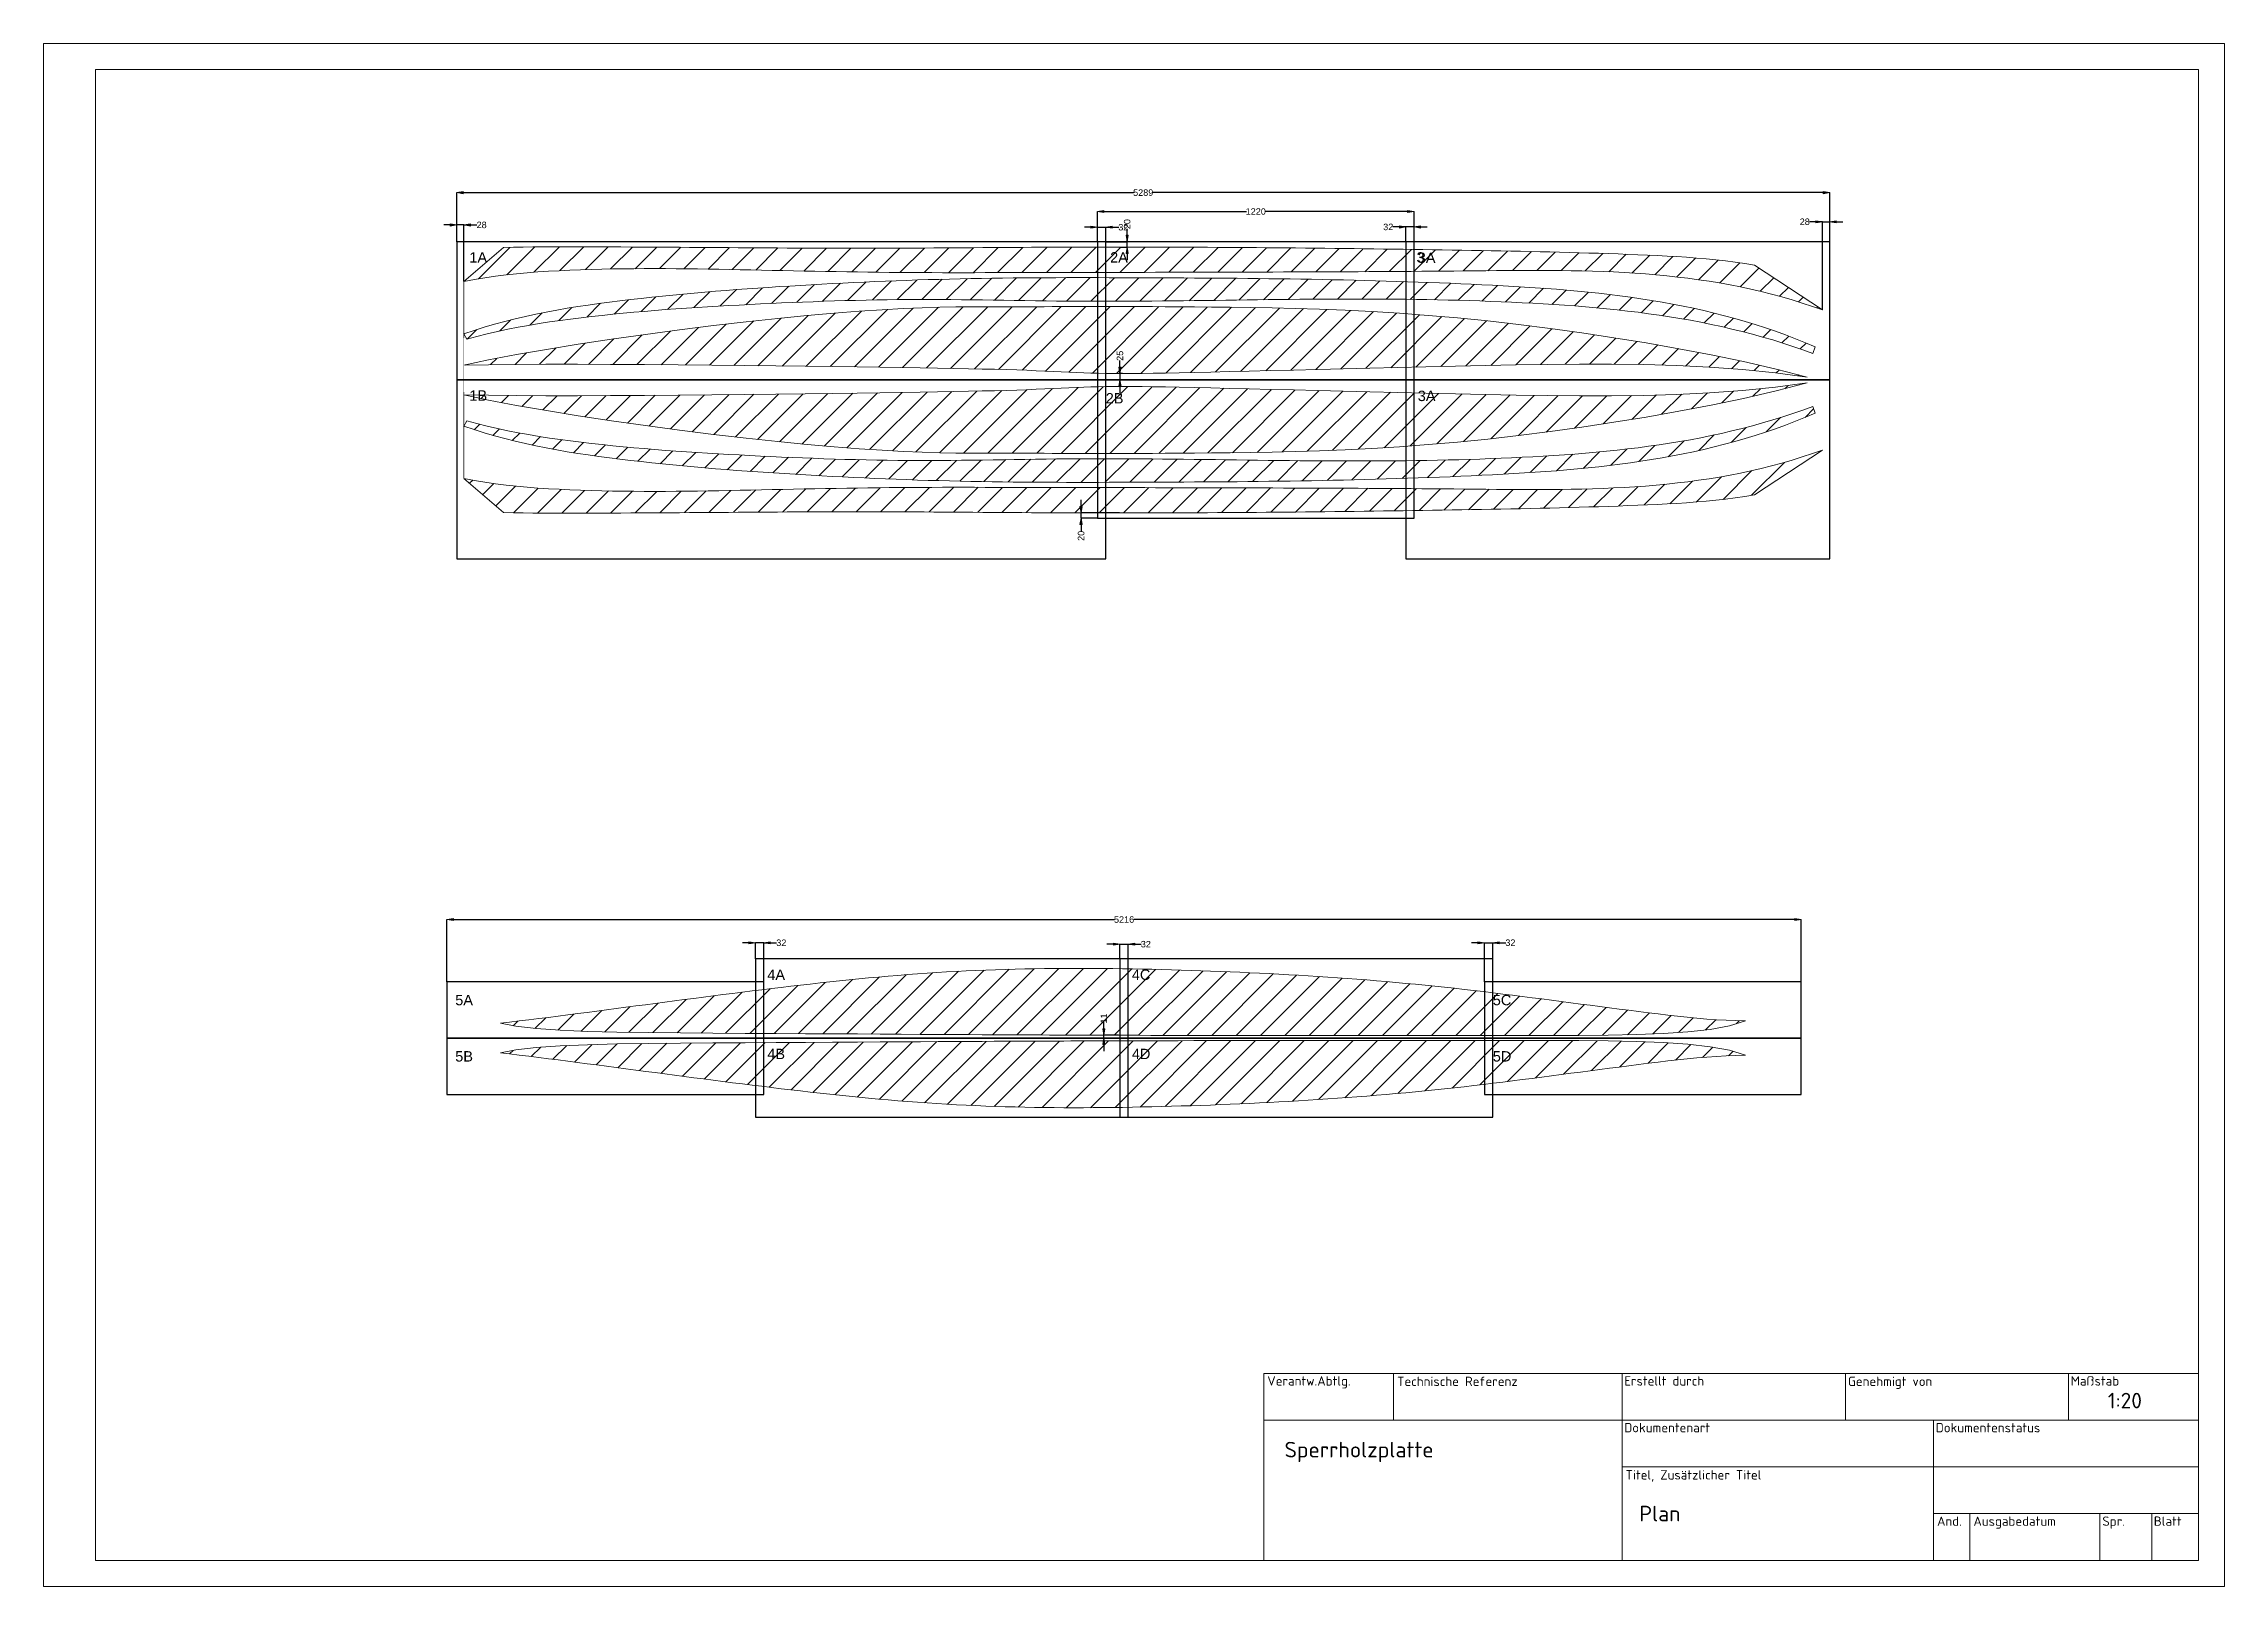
# Model space of a CAD drawing. Header units: millimetres. Extents: x -751 to 39822, y -9875 to 9310.
# Drawn here: x 31422 to 39822, y -905 to 5035 of the extents above; entities that cross this region are included whole.
import ezdxf
from ezdxf.enums import TextEntityAlignment as Align

# ---------------------------------------------------------------- set-up
doc = ezdxf.new("R2010")
doc.units = ezdxf.units.MM
doc.header["$MEASUREMENT"] = 0
doc.header["$PDSIZE"] = -5
doc.linetypes.add('DOT', pattern=[0.25, 0, -0.25])
doc.layers.get('0').update_dxf_attribs({"lineweight": 0})
doc.layers.get('Defpoints').update_dxf_attribs({"lineweight": 0})
doc.layers.add('SF', color=7, linetype='Continuous', lineweight=0)
doc.styles.add('Proxy_A9C', font='ISOCPEUR', dxfattribs={"height": 1.8})
doc.styles.add('Proxy_A9E', font='ISOCPEUR', dxfattribs={"height": 1.8})
doc.styles.add('Proxy_AA0', font='ISOCPEUR', dxfattribs={"height": 1.8})
doc.styles.add('Proxy_AA2', font='ISOCPEUR', dxfattribs={"height": 1.8})
doc.styles.add('Proxy_AA4', font='ISOCPEUR', dxfattribs={"height": 1.8})
doc.styles.add('Proxy_AA6', font='ISOCPEUR', dxfattribs={"height": 1.8})
doc.styles.add('Proxy_AA8', font='ISOCPEUR', dxfattribs={"height": 1.8})
doc.styles.add('Proxy_AAA', font='ISOCPEUR', dxfattribs={"height": 1.8})
doc.styles.add('Proxy_AAC', font='ISOCPEUR', dxfattribs={"height": 1.8})
doc.styles.add('Proxy_AAE', font='ISOCPEUR', dxfattribs={"height": 1.8})
doc.styles.add('Proxy_AB0', font='ISOCPEUR', dxfattribs={"height": 1.8})
doc.styles.get("Standard").update_dxf_attribs({"font": 'arial.ttf'})
doc.dimstyles.get("Standard").update_dxf_attribs({"dimtxt": 25, "dimasz": 25, "dimexe": 0.2, "dimexo": 0.05, "dimgap": 0.09, "dimtad": 0, "dimdec": 0, "dimzin": 0, "dimdsep": 46, "dimtxsty": 'Standard', "dimblk": 'VDDIM_DEFAULT', "dimcen": 0.09, "dimclre": 256, "dimclrt": 256, "dimadec": 0, "dimazin": 0, "dimtfac": 1, "dimtdec": 4, "dimtix": 1, "dimtmove": 0, "dimatfit": 3, "dimfxl": 1, "dimtolj": 1, "dimtzin": 0, "dimarcsym": 0})
pattern_1 = [(45, (0, 0), (-47.02617, 47.02617), [])]

msp = doc.modelspace()

# ---------------------------------------------------------------- texts
at = {"color": 1}
for s, p in [('1A', (33062.39336, 4232.1492)), ('2A', (35530.39336, 4232.0492)), ('3', (36710.39336, 4232.0492)), ('3A', (36715.46891, 4230.66695)), ('1B', (33062.39336, 3700.29531)), ('3A', (36715.46891, 3698.86307)), ('2B', (35513.45337, 3689.59177)), ('2B', (35513.45337, 3689.59177)), ('4A', (34209.96695, 1470.08663)), ('4C', (35614.15918, 1470.13663)), ('5A', (33007.95141, 1372.66122)), ('5C', (37004.43587, 1372.66122)), ('5B', (33007.95141, 1155.86534)), ('4B', (34209.96695, 1165.13663)), ('4D', (35614.15918, 1165.13663)), ('5D', (37004.53587, 1155.86534))]:
    msp.add_text(s, height=40, dxfattribs=at).set_placement(p, align=Align.TOP_LEFT)
for s, height, style, p in [('Verantw.Abtlg.', 36, 'Proxy_A9C', (36135.80507, -131.73002)), ('Technische Referenz', 36, 'Proxy_A9E', (36635.80507, -133.44431)), ('Erstellt durch', 36, 'Proxy_AA0', (37510.66221, -131.73002)), ('Genehmigt von', 36, 'Proxy_AA2', (38372.3765, -133.44431)), ('Maßstab', 36, 'Proxy_AA6', (39230.66221, -131.73002)), ('1:20', 60, 'Proxy_AA6', (39373.30523, -219.57527)), ('Dokumentenart', 36, 'Proxy_AA4', (37510.66221, -311.73002)), ('Dokumentenstatus', 36, 'Proxy_AA6', (38710.66221, -311.73002)), ('Sperrholzplatte', 60, 'Proxy_AA6', (36202.47484, -408.29529)), ('Titel, Zusätzlicher Titel', 36, 'Proxy_AA8', (37515.80507, -493.44431)), ('Plan', 60, 'Proxy_AA6', (37568.6174, -654.55275)), ('And.', 36, 'Proxy_AAA', (38715.80507, -671.73002)), ('Ausgabedatum', 36, 'Proxy_AAC', (38855.80507, -671.73002)), ('Spr.', 36, 'Proxy_AAE', (39352.3765, -671.73002)), ('Blatt', 36, 'Proxy_AB0', (39550.66221, -671.73002))]:
    msp.add_text(s, height=height, dxfattribs=dict(style=style)).set_placement(p)

# ---------------------------------------------------------------- blocks, each defined once
blk = doc.blocks.new('VDDIM_DEFAULT')
at = {"linetype": 'Continuous'}
blk.add_hatch(color=0, dxfattribs=at).paths.add_polyline_path([(0, 0), (-1, -0.1665), (-1, 0.1665)], flags=0)
at = {"color": 0, "linetype": 'Continuous'}
blk.add_lwpolyline([(0, 0), (-1, -0.1665), (-1, 0.1665), (0, 0)], dxfattribs=at)
blk = doc.blocks.new('*D941')
at = {"lineweight": -2}
for p, q in [((35481.5, 4272), (35481.5, 4388.8)), ((36701.5, 4272), (36701.5, 4388.8))]:
    blk.add_line(p, q, dxfattribs=at)
at = {"color": 0, "lineweight": -2}
for p, q in [((35506.5, 4388.6), (36055.4, 4388.6)), ((36676.5, 4388.6), (36127.7, 4388.6))]:
    blk.add_line(p, q, dxfattribs=at)
at = {"layer": 'Defpoints', "color": 0}
for p in [(36701.5, 4388.6), (35481.5, 4272), (36701.5, 4272)]:
    blk.add_point(p, dxfattribs=at)
at = {"color": 0, "lineweight": -2, "xscale": 25, "yscale": 25, "zscale": 25, "rotation": 180}
blk.add_blockref('VDDIM_DEFAULT', (35481.5, 4388.6), dxfattribs=at)
at = {"color": 0, "lineweight": -2, "xscale": 25, "yscale": 25, "zscale": 25}
blk.add_blockref('VDDIM_DEFAULT', (36701.5, 4388.6), dxfattribs=at)
at = {"insert": (36091.5, 4388.6), "char_height": 25, "attachment_point": 5}
blk.add_mtext('\\A1;1220', dxfattribs=at)
blk = doc.blocks.new('*D943')
at = {"color": 0, "lineweight": -2}
for p, q in [((35456.5, 4328.2), (35431.5, 4328.2)), ((35481.5, 4328.2), (35563.5, 4328.2)), ((35481.5, 4328.2), (35513.5, 4328.2)), ((35538.5, 4328.2), (35563.5, 4328.2))]:
    blk.add_line(p, q, dxfattribs=at)
at = {"lineweight": -2}
for p, q in [((35481.5, 4272.1), (35481.5, 4328.4)), ((35513.5, 4272.1), (35513.5, 4328.4))]:
    blk.add_line(p, q, dxfattribs=at)
at = {"layer": 'Defpoints', "color": 0}
for p in [(35513.5, 4328.2), (35481.5, 4272), (35513.5, 4272)]:
    blk.add_point(p, dxfattribs=at)
at = {"color": 0, "lineweight": -2, "xscale": 25, "yscale": 25, "zscale": 25}
blk.add_blockref('VDDIM_DEFAULT', (35481.5, 4328.2), dxfattribs=at)
at = {"color": 0, "lineweight": -2, "xscale": 25, "yscale": 25, "zscale": 25, "rotation": 180}
blk.add_blockref('VDDIM_DEFAULT', (35513.5, 4328.2), dxfattribs=at)
at = {"insert": (35581.4, 4328.2), "char_height": 25, "attachment_point": 5}
blk.add_mtext('\\A1;32', dxfattribs=at)
blk = doc.blocks.new('*D944')
at = {"color": 0, "lineweight": -2}
for p, q in [((36701.5, 4329.3), (36619.5, 4329.3)), ((36644.5, 4329.3), (36619.5, 4329.3)), ((36701.5, 4329.3), (36669.5, 4329.3)), ((36726.5, 4329.3), (36751.5, 4329.3))]:
    blk.add_line(p, q, dxfattribs=at)
at = {"lineweight": -2}
for p, q in [((36669.5, 4272), (36669.5, 4329.5)), ((36701.5, 4272.1), (36701.5, 4329.5))]:
    blk.add_line(p, q, dxfattribs=at)
at = {"layer": 'Defpoints', "color": 0}
for p in [(36669.5, 4329.3), (36669.5, 4272), (36701.5, 4272)]:
    blk.add_point(p, dxfattribs=at)
at = {"color": 0, "lineweight": -2, "xscale": 25, "yscale": 25, "zscale": 25}
blk.add_blockref('VDDIM_DEFAULT', (36669.5, 4329.3), dxfattribs=at)
at = {"color": 0, "lineweight": -2, "xscale": 25, "yscale": 25, "zscale": 25, "rotation": 180}
blk.add_blockref('VDDIM_DEFAULT', (36701.5, 4329.3), dxfattribs=at)
at = {"insert": (36601.7, 4329.3), "char_height": 25, "attachment_point": 5}
blk.add_mtext('\\A1;32', dxfattribs=at)
blk = doc.blocks.new('*D945')
at = {"color": 0, "lineweight": -2}
for p, q in [((32988.5, 4337), (32963.5, 4337)), ((33041.5, 4337), (33013.5, 4337)), ((33041.5, 4337), (33091.5, 4337)), ((33066.5, 4337), (33091.5, 4337))]:
    blk.add_line(p, q, dxfattribs=at)
at = {"lineweight": -2}
for p, q in [((33013.5, 4272.1), (33013.5, 4337.2)), ((33041.5, 4119), (33041.5, 4337.2))]:
    blk.add_line(p, q, dxfattribs=at)
at = {"layer": 'Defpoints', "color": 0}
for p in [(33013.5, 4337), (33013.5, 4272), (33041.5, 4118.9)]:
    blk.add_point(p, dxfattribs=at)
at = {"color": 0, "lineweight": -2, "xscale": 25, "yscale": 25, "zscale": 25}
blk.add_blockref('VDDIM_DEFAULT', (33013.5, 4337), dxfattribs=at)
at = {"color": 0, "lineweight": -2, "xscale": 25, "yscale": 25, "zscale": 25, "rotation": 180}
blk.add_blockref('VDDIM_DEFAULT', (33041.5, 4337), dxfattribs=at)
at = {"insert": (33109.7, 4337), "char_height": 25, "attachment_point": 5}
blk.add_mtext('\\A1;28', dxfattribs=at)
blk = doc.blocks.new('*D946')
at = {"color": 0, "lineweight": -2}
for p, q in [((38274.3, 4349.2), (38224.3, 4349.2)), ((38249.3, 4349.2), (38224.3, 4349.2)), ((38274.3, 4349.2), (38302.3, 4349.2)), ((38327.3, 4349.2), (38352.3, 4349.2))]:
    blk.add_line(p, q, dxfattribs=at)
at = {"lineweight": -2}
for p, q in [((38274.3, 4009.8), (38274.3, 4349.4)), ((38302.3, 4272), (38302.3, 4349.4))]:
    blk.add_line(p, q, dxfattribs=at)
at = {"layer": 'Defpoints', "color": 0}
for p in [(38302.3, 4349.2), (38302.3, 4272), (38274.3, 4009.7)]:
    blk.add_point(p, dxfattribs=at)
at = {"color": 0, "lineweight": -2, "xscale": 25, "yscale": 25, "zscale": 25}
blk.add_blockref('VDDIM_DEFAULT', (38274.3, 4349.2), dxfattribs=at)
at = {"color": 0, "lineweight": -2, "xscale": 25, "yscale": 25, "zscale": 25, "rotation": 180}
blk.add_blockref('VDDIM_DEFAULT', (38302.3, 4349.2), dxfattribs=at)
at = {"insert": (38206.1, 4349.2), "char_height": 25, "attachment_point": 5}
blk.add_mtext('\\A1;28', dxfattribs=at)
blk = doc.blocks.new('*D947')
at = {"color": 0, "lineweight": -2}
for p, q in [((35596.2, 4252), (35596.2, 4322.1)), ((35596.2, 4297.1), (35596.2, 4322.1)), ((35596.2, 4252), (35596.2, 4272.1)), ((35596.2, 4227), (35596.2, 4202))]:
    blk.add_line(p, q, dxfattribs=at)
at = {"lineweight": -2}
for p, q in [((35513.6, 4272.1), (35596.4, 4272.1)), ((35567.1, 4252), (35596.4, 4252))]:
    blk.add_line(p, q, dxfattribs=at)
at = {"layer": 'Defpoints', "color": 0}
for p in [(35513.5, 4272.1), (35567, 4252), (35596.2, 4272.1)]:
    blk.add_point(p, dxfattribs=at)
at = {"color": 0, "lineweight": -2, "xscale": 25, "yscale": 25, "zscale": 25}
for p, rotation in [((35596.2, 4272.1), 270), ((35596.2, 4252), 90)]:
    blk.add_blockref('VDDIM_DEFAULT', p, dxfattribs=dict(at, rotation=rotation))
at = {"insert": (35596.2, 4340.2), "char_height": 25, "attachment_point": 5, "rotation": 90}
blk.add_mtext('\\A1;20', dxfattribs=at)
blk = doc.blocks.new('*D948')
at = {"color": 0, "lineweight": -2}
for p, q in [((35568.4, 3765.1), (35568.4, 3815.1)), ((35568.4, 3790.1), (35568.4, 3815.1)), ((35568.4, 3765.1), (35568.4, 3740.1)), ((35568.4, 3715.1), (35568.4, 3690.1))]:
    blk.add_line(p, q, dxfattribs=at)
at = {"lineweight": -2}
for p, q in [((35481.6, 3740.1), (35568.6, 3740.1)), ((35578.6, 3765.1), (35568.2, 3765.1))]:
    blk.add_line(p, q, dxfattribs=at)
at = {"layer": 'Defpoints', "color": 0}
for p in [(35481.5, 3740.1), (35568.4, 3740.1), (35578.6, 3765.1)]:
    blk.add_point(p, dxfattribs=at)
at = {"color": 0, "lineweight": -2, "xscale": 25, "yscale": 25, "zscale": 25}
for p, rotation in [((35568.4, 3765.1), 270), ((35568.4, 3740.1), 90)]:
    blk.add_blockref('VDDIM_DEFAULT', p, dxfattribs=dict(at, rotation=rotation))
at = {"insert": (35568.4, 3833.3), "char_height": 25, "attachment_point": 5, "rotation": 90}
blk.add_mtext('\\A1;25', dxfattribs=at)
blk = doc.blocks.new('*D949')
at = {"color": 0, "lineweight": -2}
for p, q in [((35418.6, 3253.2), (35418.6, 3278.2)), ((35418.6, 3208.2), (35418.6, 3228.2)), ((35418.6, 3208.2), (35418.6, 3158.2)), ((35418.6, 3183.2), (35418.6, 3158.2))]:
    blk.add_line(p, q, dxfattribs=at)
at = {"lineweight": -2}
for p, q in [((35567, 3228.2), (35418.4, 3228.2)), ((35481.5, 3208.2), (35418.4, 3208.2))]:
    blk.add_line(p, q, dxfattribs=at)
at = {"layer": 'Defpoints', "color": 0}
for p in [(35418.6, 3228.2), (35481.5, 3208.2), (35567, 3228.2)]:
    blk.add_point(p, dxfattribs=at)
at = {"color": 0, "lineweight": -2, "xscale": 25, "yscale": 25, "zscale": 25}
for p, rotation in [((35418.6, 3228.2), 270), ((35418.6, 3208.2), 90)]:
    blk.add_blockref('VDDIM_DEFAULT', p, dxfattribs=dict(at, rotation=rotation))
at = {"insert": (35418.6, 3140.1), "char_height": 25, "attachment_point": 5, "rotation": 90}
blk.add_mtext('\\A1;20', dxfattribs=at)
blk = doc.blocks.new('*D950')
at = {"color": 0, "lineweight": -2}
for p, q in [((35506.4, 1206.4), (35506.4, 1267.1)), ((35506.4, 1242.1), (35506.4, 1267.1)), ((35506.4, 1206.4), (35506.4, 1217.1)), ((35506.4, 1181.4), (35506.4, 1156.4))]:
    blk.add_line(p, q, dxfattribs=at)
at = {"lineweight": -2}
for p, q in [((35562.1, 1217.1), (35506.2, 1217.1)), ((35568.2, 1206.4), (35506.2, 1206.4))]:
    blk.add_line(p, q, dxfattribs=at)
at = {"layer": 'Defpoints', "color": 0}
for p in [(35506.4, 1217.1), (35562.1, 1217.1), (35568.2, 1206.4)]:
    blk.add_point(p, dxfattribs=at)
at = {"color": 0, "lineweight": -2, "xscale": 25, "yscale": 25, "zscale": 25}
for p, rotation in [((35506.4, 1217.1), 270), ((35506.4, 1206.4), 90)]:
    blk.add_blockref('VDDIM_DEFAULT', p, dxfattribs=dict(at, rotation=rotation))
at = {"insert": (35506.4, 1281.5), "char_height": 25, "attachment_point": 5, "rotation": 90}
blk.add_mtext('\\A1;11', dxfattribs=at)
blk = doc.blocks.new('*D951')
at = {"lineweight": -2}
for p, q in [((33013.5, 4272.1), (33013.5, 4461.6)), ((38302.3, 4272), (38302.3, 4461.6))]:
    blk.add_line(p, q, dxfattribs=at)
at = {"color": 0, "lineweight": -2}
for p, q in [((33038.5, 4461.4), (35620.5, 4461.4)), ((38277.3, 4461.4), (35695.3, 4461.4))]:
    blk.add_line(p, q, dxfattribs=at)
at = {"layer": 'Defpoints', "color": 0}
for p in [(33013.5, 4461.4), (33013.5, 4272), (38302.3, 4272)]:
    blk.add_point(p, dxfattribs=at)
at = {"color": 0, "lineweight": -2, "xscale": 25, "yscale": 25, "zscale": 25, "rotation": 180}
blk.add_blockref('VDDIM_DEFAULT', (33013.5, 4461.4), dxfattribs=at)
at = {"color": 0, "lineweight": -2, "xscale": 25, "yscale": 25, "zscale": 25}
blk.add_blockref('VDDIM_DEFAULT', (38302.3, 4461.4), dxfattribs=at)
at = {"insert": (35657.9, 4461.4), "char_height": 25, "attachment_point": 5}
blk.add_mtext('\\A1;5289', dxfattribs=at)
blk = doc.blocks.new('*D952')
at = {"color": 0, "lineweight": -2}
for p, q in [((34139, 1573.1), (34114, 1573.1)), ((34196, 1573.1), (34164, 1573.1)), ((34196, 1573.1), (34246, 1573.1)), ((34221, 1573.1), (34246, 1573.1))]:
    blk.add_line(p, q, dxfattribs=at)
at = {"lineweight": -2}
for p, q in [((34164, 1511.4), (34164, 1573.3)), ((34196, 1423.2), (34196, 1573.3))]:
    blk.add_line(p, q, dxfattribs=at)
at = {"layer": 'Defpoints', "color": 0}
for p in [(34164, 1573.1), (34164, 1511.4), (34196, 1423.2)]:
    blk.add_point(p, dxfattribs=at)
at = {"color": 0, "lineweight": -2, "xscale": 25, "yscale": 25, "zscale": 25}
blk.add_blockref('VDDIM_DEFAULT', (34164, 1573.1), dxfattribs=at)
at = {"color": 0, "lineweight": -2, "xscale": 25, "yscale": 25, "zscale": 25, "rotation": 180}
blk.add_blockref('VDDIM_DEFAULT', (34196, 1573.1), dxfattribs=at)
at = {"insert": (34263.9, 1573.1), "char_height": 25, "attachment_point": 5}
blk.add_mtext('\\A1;32', dxfattribs=at)
blk = doc.blocks.new('*D953')
at = {"color": 0, "lineweight": -2}
for p, q in [((35543.2, 1567.7), (35518.2, 1567.7)), ((35568.2, 1567.7), (35650.2, 1567.7)), ((35568.2, 1567.7), (35600.2, 1567.7)), ((35625.2, 1567.7), (35650.2, 1567.7))]:
    blk.add_line(p, q, dxfattribs=at)
at = {"lineweight": -2}
for p, q in [((35568.2, 1511.4), (35568.2, 1567.9)), ((35600.2, 1511.4), (35600.2, 1567.9))]:
    blk.add_line(p, q, dxfattribs=at)
at = {"layer": 'Defpoints', "color": 0}
for p in [(35600.2, 1567.7), (35568.2, 1511.4), (35600.2, 1511.4)]:
    blk.add_point(p, dxfattribs=at)
at = {"color": 0, "lineweight": -2, "xscale": 25, "yscale": 25, "zscale": 25}
blk.add_blockref('VDDIM_DEFAULT', (35568.2, 1567.7), dxfattribs=at)
at = {"color": 0, "lineweight": -2, "xscale": 25, "yscale": 25, "zscale": 25, "rotation": 180}
blk.add_blockref('VDDIM_DEFAULT', (35600.2, 1567.7), dxfattribs=at)
at = {"insert": (35668, 1567.7), "char_height": 25, "attachment_point": 5}
blk.add_mtext('\\A1;32', dxfattribs=at)
blk = doc.blocks.new('*D954')
at = {"color": 0, "lineweight": -2}
for p, q in [((36947.4, 1573.3), (36922.4, 1573.3)), ((36972.4, 1573.3), (37054.4, 1573.3)), ((36972.4, 1573.3), (37004.4, 1573.3)), ((37029.4, 1573.3), (37054.4, 1573.3))]:
    blk.add_line(p, q, dxfattribs=at)
at = {"lineweight": -2}
for p, q in [((36972.4, 1423.2), (36972.4, 1573.5)), ((37004.4, 1511.4), (37004.4, 1573.5))]:
    blk.add_line(p, q, dxfattribs=at)
at = {"layer": 'Defpoints', "color": 0}
for p in [(37004.4, 1573.3), (37004.4, 1511.4), (36972.4, 1423.2)]:
    blk.add_point(p, dxfattribs=at)
at = {"color": 0, "lineweight": -2, "xscale": 25, "yscale": 25, "zscale": 25}
blk.add_blockref('VDDIM_DEFAULT', (36972.4, 1573.3), dxfattribs=at)
at = {"color": 0, "lineweight": -2, "xscale": 25, "yscale": 25, "zscale": 25, "rotation": 180}
blk.add_blockref('VDDIM_DEFAULT', (37004.4, 1573.3), dxfattribs=at)
at = {"insert": (37072.2, 1573.3), "char_height": 25, "attachment_point": 5}
blk.add_mtext('\\A1;32', dxfattribs=at)
blk = doc.blocks.new('*D955')
at = {"lineweight": -2}
for p, q in [((32976, 1423.2), (32976, 1662.8)), ((38192.4, 1423.2), (38192.4, 1662.8))]:
    blk.add_line(p, q, dxfattribs=at)
at = {"color": 0, "lineweight": -2}
for p, q in [((33001, 1662.6), (35546.8, 1662.6)), ((38167.4, 1662.6), (35621.6, 1662.6))]:
    blk.add_line(p, q, dxfattribs=at)
at = {"layer": 'Defpoints', "color": 0}
for p in [(38192.4, 1662.6), (32976, 1423.2), (38192.4, 1423.2)]:
    blk.add_point(p, dxfattribs=at)
at = {"color": 0, "lineweight": -2, "xscale": 25, "yscale": 25, "zscale": 25, "rotation": 180}
blk.add_blockref('VDDIM_DEFAULT', (32976, 1662.6), dxfattribs=at)
at = {"color": 0, "lineweight": -2, "xscale": 25, "yscale": 25, "zscale": 25}
blk.add_blockref('VDDIM_DEFAULT', (38192.4, 1662.6), dxfattribs=at)
at = {"insert": (35584.2, 1662.6), "char_height": 25, "attachment_point": 5}
blk.add_mtext('\\A1;5216', dxfattribs=at)

# ---------------------------------------------------------------- dimensions: what is measured, and where the dimension line sits
for base, p1, p2, picture, middle in [((33013.52941, 4461.37188), (38302.34589, 4271.96803), (33013.52941, 4272.01803), '*D951', (35657.93765, 4461.37188)), ((36701.52941, 4388.63509), (35481.52941, 4271.96803), (36701.52941, 4271.96803), '*D941', (36091.52941, 4388.63509)), ((38192.41191, 1662.60003), (32976.02745, 1423.18359), (38192.41191, 1423.18359), '*D955', (35584.21968, 1662.60003))]:
    dim = msp.add_linear_dim(base=base, p1=p1, p2=p2, dimstyle='Standard')
    dim.commit()
    dim.dimension.update_dxf_attribs({"geometry": picture, "text_midpoint": middle})
for base, p1, p2, picture, middle in [((33013.52941, 4336.98744), (33041.52941, 4118.94196), (33013.52941, 4272.01803), '*D945', (33109.74441, 4336.98744)), ((35513.52941, 4328.15582), (35481.52941, 4272.01803), (35513.52941, 4272.01803), '*D943', (35581.35691, 4328.15582)), ((36669.52941, 4329.34188), (36701.52941, 4272.01803), (36669.52941, 4271.96803), '*D944', (36601.70191, 4329.34188)), ((38302.34589, 4349.16772), (38274.34589, 4009.70831), (38302.34589, 4271.96803), '*D946', (38206.13089, 4349.16772)), ((34164.02745, 1573.13836), (34196.02745, 1423.18359), (34164.02745, 1511.38771), '*D952', (34263.85495, 1573.13836)), ((35600.21968, 1567.70558), (35568.21968, 1511.38771), (35600.21968, 1511.38771), '*D953', (35668.04718, 1567.70558)), ((37004.41191, 1573.31403), (36972.41191, 1423.18359), (37004.41191, 1511.38771), '*D954', (37072.23941, 1573.31403))]:
    dim = msp.add_linear_dim(base=base, p1=p1, p2=p2, dimstyle='Standard')
    dim.commit()
    dim.dimension.update_dxf_attribs({"geometry": picture, "text_midpoint": middle, "dimtype": 160})
for base, p1, p2, picture, middle in [((35596.16218, 4272.06803), (35567.00468, 4251.96803), (35513.52941, 4272.06803), '*D947', (35596.16218, 4340.20803)), ((35568.44775, 3740.11414), (35578.62538, 3765.06512), (35481.52941, 3740.11414), '*D948', (35568.44775, 3833.34262)), ((35418.6329, 3228.16221), (35481.52941, 3208.21026), (35567.00468, 3228.16221), '*D949', (35418.6329, 3140.07026)), ((35506.40294, 1217.08773), (35568.21968, 1206.38771), (35562.11932, 1217.08773), '*D950', (35506.40294, 1281.47773))]:
    dim = msp.add_linear_dim(base=base, p1=p1, p2=p2, angle=90, dimstyle='Standard')
    dim.commit()
    dim.dimension.update_dxf_attribs({"geometry": picture, "text_midpoint": middle, "dimtype": 160})

# ---------------------------------------------------------------- hatches: boundary and pattern name
h = msp.add_hatch()
h.set_pattern_fill('_USER', color=252, scale=66.505047, angle=45, style=0, pattern_type=0)
h.set_pattern_definition(pattern_1)
h.paths.add_polyline_path([(38274.34589, 4009.70831), (38012.6957, 4182.07548), (37975.59305, 4188.27774), (37938.38138, 4193.76733), (37901.07328, 4198.60207), (37863.67969, 4202.84194), (37826.2098, 4206.54367), (37788.6796, 4209.76613), (37751.09661, 4212.56825), (37713.47345, 4215.00989), (37675.82438, 4217.14679), (37638.15527, 4219.03999), (37600.48039, 4220.74619), (37562.81064, 4222.32433), (37525.15328, 4223.81125), (37487.5067, 4225.21408), (37449.86757, 4226.53781), (37412.23425, 4227.78541), (37374.6068, 4228.96299), (37336.98189, 4230.07354), (37299.35789, 4231.123), (37261.73485, 4232.11552), (37224.10945, 4233.05501), (37186.47835, 4233.94658), (37148.84332, 4234.79524), (37111.19932, 4235.605), (37073.54808, 4236.37779), (37035.89135, 4237.1187), (36998.22915, 4237.82869), (36960.5632, 4238.51071), (36922.89187, 4239.16878), (36885.22024, 4239.80387), (36847.54666, 4240.41898), (36809.87288, 4241.01807), (36772.19891, 4241.60218), (36734.52648, 4242.17525), (36696.85903, 4242.73931), (36659.19318, 4243.29627), (36621.53061, 4243.84518), (36583.87131, 4244.38518), (36546.21356, 4244.91301), (36508.55733, 4245.4279), (36470.90261, 4245.92873), (36433.2477, 4246.41363), (36395.59425, 4246.88146), (36357.93886, 4247.32933), (36320.28321, 4247.75714), (36282.62727, 4248.16204), (36244.96934, 4248.54293), (36207.30939, 4248.8998), (36169.64747, 4249.23371), (36131.98355, 4249.54466), (36094.31937, 4249.83467), (36056.65491, 4250.10263), (36018.98852, 4250.35159), (35981.32186, 4250.58055), (35943.65499, 4250.79256), (35905.98789, 4250.98658), (35868.32057, 4251.16353), (35830.65474, 4251.32652), (35792.98873, 4251.47348), (35755.32423, 4251.60543), (35717.65949, 4251.71931), (35679.99621, 4251.8143), (35642.33265, 4251.8882), (35604.66882, 4251.94013), (35567.00468, 4251.96803), (35529.3419, 4251.96998), (35491.67878, 4251.94491), (35454.01697, 4251.89079), (35416.35309, 4251.80671), (35378.69049, 4251.68963), (35341.02578, 4251.54053), (35303.3624, 4251.36248), (35265.69871, 4251.1604), (35228.03473, 4250.93628), (35190.37054, 4250.69518), (35152.70619, 4250.44107), (35115.04172, 4250.17802), (35077.37887, 4249.90892), (35039.71431, 4249.63881), (35002.05148, 4249.37169), (34964.38703, 4249.11062), (34926.72441, 4248.8595), (34889.06027, 4248.62245), (34851.39633, 4248.40031), (34813.7343, 4248.19623), (34776.07255, 4248.01316), (34738.40937, 4247.85104), (34700.74651, 4247.71389), (34663.08228, 4247.60286), (34625.42014, 4247.52178), (34587.75567, 4247.4707), (34550.09129, 4247.45365), (34512.4277, 4247.47156), (34474.76341, 4247.52745), (34437.0982, 4247.61748), (34399.43287, 4247.73842), (34361.76775, 4247.88839), (34324.10276, 4248.0623), (34286.4372, 4248.25723), (34248.77187, 4248.47025), (34211.10774, 4248.69817), (34173.44273, 4248.93616), (34135.77866, 4249.18207), (34098.11481, 4249.43203), (34060.453, 4249.68195), (34022.78999, 4249.93095), (33985.12915, 4250.17786), (33947.4671, 4250.42278), (33909.8062, 4250.6647), (33872.1451, 4250.90358), (33834.4831, 4251.13948), (33796.82107, 4251.37245), (33759.159, 4251.6023), (33721.4957, 4251.82831), (33683.83132, 4252.05018), (33646.16605, 4252.2682), (33608.49987, 4252.48116), (33570.83232, 4252.67913), (33533.16435, 4252.84516), (33495.49676, 4252.96113), (33457.82933, 4253.01009), (33420.16271, 4252.97611), (33382.49801, 4252.84105), (33344.8357, 4252.58786), (33307.17556, 4252.19978), (33269.51871, 4251.65851), (33231.86548, 4250.9493), (33194.21697, 4250.05294), (33041.52941, 4118.94196), (33081.86892, 4126.6344), (33122.33687, 4133.41733), (33162.91904, 4139.35766), (33203.60219, 4144.51948), (33244.37449, 4148.97024), (33285.22136, 4152.77697), (33326.12994, 4156.00484), (33367.08785, 4158.7191), (33408.0802, 4160.98784), (33449.09464, 4162.87732), (33490.11808, 4164.45159), (33531.14219, 4165.75885), (33572.16598, 4166.81615), (33613.18984, 4167.64037), (33654.21394, 4168.2446), (33695.23832, 4168.64476), (33736.26351, 4168.85697), (33777.28715, 4168.89513), (33818.31217, 4168.7753), (33859.33807, 4168.51238), (33900.36352, 4168.12147), (33941.38939, 4167.61755), (33982.41604, 4167.01569), (34023.44246, 4166.32977), (34064.46934, 4165.5738), (34105.49636, 4164.76186), (34146.52369, 4163.90797), (34187.55082, 4163.02599), (34228.57778, 4162.13005), (34269.6056, 4161.23507), (34310.63277, 4160.35515), (34351.66012, 4159.50324), (34392.68714, 4158.69223), (34433.7139, 4157.92638), (34474.74095, 4157.20944), (34515.76779, 4156.54348), (34556.79533, 4155.93153), (34597.82274, 4155.37565), (34638.85006, 4154.87973), (34679.87904, 4154.44675), (34720.90715, 4154.07889), (34761.93783, 4153.77889), (34802.96941, 4153.55001), (34844.00018, 4153.39006), (34885.03174, 4153.29209), (34926.06569, 4153.24812), (34967.09852, 4153.25016), (35008.13185, 4153.29026), (35049.16725, 4153.36031), (35090.19953, 4153.45132), (35131.23538, 4153.55634), (35172.26791, 4153.66742), (35213.3021, 4153.77547), (35254.33617, 4153.87353), (35295.36838, 4153.95955), (35336.40217, 4154.03565), (35377.43417, 4154.10471), (35418.46609, 4154.16782), (35459.49797, 4154.22689), (35500.52984, 4154.28596), (35541.5617, 4154.34399), (35582.59531, 4154.40604), (35623.62727, 4154.47208), (35664.65932, 4154.54519), (35705.69318, 4154.62723), (35746.72714, 4154.71728), (35787.76118, 4154.81335), (35828.79361, 4154.91634), (35869.82782, 4155.02344), (35910.86205, 4155.13451), (35951.89463, 4155.24852), (35992.92892, 4155.36458), (36033.96152, 4155.48065), (36074.99413, 4155.59778), (36116.02503, 4155.71283), (36157.0576, 4155.82685), (36198.0885, 4155.942), (36239.12113, 4156.06102), (36280.15214, 4156.18513), (36321.18497, 4156.31919), (36362.21624, 4156.4633), (36403.24768, 4156.62134), (36444.27932, 4156.79445), (36485.31289, 4156.98648), (36526.34502, 4157.1986), (36567.37914, 4157.43361), (36608.41354, 4157.69067), (36649.44652, 4157.96877), (36690.48143, 4158.26578), (36731.51653, 4158.57787), (36772.55014, 4158.90497), (36813.58558, 4159.24401), (36854.61948, 4159.59401), (36895.65178, 4159.95214), (36936.68415, 4160.31525), (36977.71489, 4160.68337), (37018.7439, 4161.04852), (37059.77252, 4161.3836), (37100.79864, 4161.6548), (37141.82523, 4161.83092), (37182.8485, 4161.87907), (37223.86971, 4161.76625), (37264.89184, 4161.4605), (37305.9111, 4160.9296), (37346.93044, 4160.13981), (37387.94777, 4159.05993), (37428.96266, 4157.65709), (37469.97304, 4155.90029), (37510.97015, 4153.76767), (37551.94857, 4151.23219), (37592.89278, 4148.27216), (37633.80075, 4144.86152), (37674.65863, 4140.97646), (37715.46272, 4136.59211), (37756.19918, 4131.68559), (37796.86428, 4126.23088), (37837.4459, 4120.20616), (37877.93692, 4113.58457), (37918.32351, 4106.34433), (37958.58847, 4098.46453), (37998.71455, 4089.92044), (38038.68796, 4080.69324), (38078.48806, 4070.7583), (38118.10105, 4060.09467), (38157.51138, 4048.67951), (38196.70016, 4036.49107), (38235.65017, 4023.50856)], flags=0)
h = msp.add_hatch()
h.set_pattern_fill('_USER', color=252, scale=66.505047, angle=45, style=0, pattern_type=0)
h.set_pattern_definition(pattern_1)
h.paths.add_polyline_path([(38246.05931, 3867.68656), (38237.05127, 3841.73357), (38198.92175, 3855.81611), (38160.52294, 3869.22177), (38121.87203, 3881.96979), (38082.98783, 3894.07655), (38043.88411, 3905.55795), (38004.5814, 3916.43203), (37965.09515, 3926.71435), (37925.44589, 3936.42243), (37885.6457, 3945.57355), (37845.71682, 3954.18523), (37805.67466, 3962.272), (37765.5364, 3969.8533), (37725.32087, 3976.94445), (37685.04522, 3983.56321), (37644.72321, 3989.72666), (37604.36355, 3995.45351), (37563.9665, 4000.76457), (37523.53571, 4005.6813), (37483.07141, 4010.22234), (37442.57559, 4014.40967), (37402.04849, 4018.26445), (37361.49375, 4021.80545), (37320.91164, 4025.05398), (37280.30577, 4028.02966), (37239.67644, 4030.75467), (37199.0239, 4033.2488), (37158.35177, 4035.53234), (37117.66033, 4037.62595), (37076.95321, 4039.54991), (37036.23055, 4041.31487), (36995.49412, 4042.92708), (36954.74564, 4044.38941), (36913.98688, 4045.7069), (36873.21958, 4046.88343), (36832.4438, 4047.92409), (36791.66467, 4048.83269), (36750.87886, 4049.61353), (36710.0932, 4050.27141), (36669.30604, 4050.8101), (36628.52252, 4051.23375), (36587.74099, 4051.54646), (36546.96322, 4051.75395), (36506.19095, 4051.8596), (36465.42424, 4051.86814), (36424.66659, 4051.78936), (36383.91299, 4051.62873), (36343.16356, 4051.39489), (36302.41838, 4051.09512), (36261.67416, 4050.73725), (36220.9344, 4050.32937), (36180.1958, 4049.87931), (36139.45675, 4049.39352), (36098.71568, 4048.88168), (36057.97435, 4048.34867), (36017.23288, 4047.80482), (35976.48626, 4047.25596), (35935.73632, 4046.71121), (35894.98141, 4046.17651), (35854.22345, 4045.66064), (35813.46232, 4045.17005), (35772.69824, 4044.71353), (35731.93126, 4044.296), (35691.16319, 4043.92641), (35650.39581, 4043.61185), (35609.6275, 4043.35826), (35568.86008, 4043.17562), (35528.0936, 4043.06816), (35487.32819, 4043.04553), (35446.5673, 4043.11411), (35405.80597, 4043.28144), (35365.05105, 4043.55486), (35324.29918, 4043.93696), (35283.55022, 4044.41623), (35242.80558, 4044.96946), (35202.06164, 4045.57788), (35161.32149, 4046.21894), (35120.57982, 4046.87407), (35079.83806, 4047.52141), (35039.09595, 4048.14167), (34998.35152, 4048.71182), (34957.60455, 4049.2141), (34916.85476, 4049.62632), (34876.10018, 4049.92768), (34835.34227, 4050.09801), (34794.57738, 4050.11652), (34753.80696, 4049.96508), (34713.03265, 4049.63841), (34672.25287, 4049.14517), (34631.47109, 4048.49277), (34590.68824, 4047.68831), (34549.90631, 4046.7399), (34509.12738, 4045.65343), (34468.35308, 4044.43685), (34427.58403, 4043.09827), (34386.8225, 4041.64443), (34346.07063, 4040.08278), (34305.32868, 4038.42074), (34264.59946, 4036.66659), (34223.88406, 4034.82624), (34183.18377, 4032.9078), (34142.49958, 4030.91008), (34101.8302, 4028.82309), (34061.17262, 4026.63807), (34020.52655, 4024.34385), (33979.89117, 4021.93027), (33939.26297, 4019.38688), (33898.64218, 4016.70521), (33858.02643, 4013.8726), (33817.41564, 4010.8809), (33776.80676, 4007.71814), (33736.19851, 4004.3762), (33695.59025, 4000.84358), (33654.97913, 3997.11083), (33614.36552, 3993.16591), (33573.75091, 3988.99324), (33533.14993, 3984.55723), (33492.57737, 3979.82096), (33452.04749, 3974.74799), (33411.57405, 3969.30141), (33371.17337, 3963.44478), (33330.85903, 3957.14101), (33290.64583, 3950.35401), (33250.54802, 3943.04651), (33210.5811, 3935.18327), (33170.75996, 3926.72515), (33131.09876, 3917.6381), (33091.61123, 3907.88384), (33052.314, 3897.42593), (33041.52941, 3918.01291), (33080.4653, 3931.14933), (33119.62451, 3943.43114), (33158.9925, 3954.90102), (33198.55491, 3965.60268), (33238.29722, 3975.57981), (33278.20691, 3984.87391), (33318.26863, 3993.52986), (33358.46903, 4001.59118), (33398.7934, 4009.09888), (33439.22739, 4016.0992), (33479.75749, 4022.63312), (33520.3683, 4028.74418), (33561.04854, 4034.47622), (33601.78044, 4039.87248), (33642.55254, 4044.97644), (33683.3508, 4049.83097), (33724.16114, 4054.47332), (33764.9832, 4058.91655), (33805.81574, 4063.16862), (33846.65799, 4067.23649), (33887.51089, 4071.12827), (33928.37403, 4074.84991), (33969.24581, 4078.41038), (34010.12785, 4081.81662), (34051.01889, 4085.07593), (34091.91934, 4088.19506), (34132.82797, 4091.18302), (34173.74519, 4094.0459), (34214.67077, 4096.79165), (34255.6041, 4099.42739), (34296.54512, 4101.95991), (34337.49275, 4104.39836), (34378.44856, 4106.74661), (34419.41106, 4109.00706), (34460.38071, 4111.17614), (34501.35582, 4113.25421), (34542.33703, 4115.23822), (34583.32383, 4117.12716), (34624.31756, 4118.921), (34665.31396, 4120.61676), (34706.3159, 4122.21457), (34747.32334, 4123.71121), (34788.3329, 4125.10672), (34829.34795, 4126.3992), (34870.36677, 4127.58782), (34911.38764, 4128.67024), (34952.41055, 4129.64459), (34993.43887, 4130.51083), (35034.46754, 4131.26919), (35075.49828, 4131.92354), (35116.53118, 4132.47965), (35157.56464, 4132.94498), (35198.60041, 4133.3251), (35239.63688, 4133.62629), (35280.67415, 4133.8555), (35321.71227, 4134.01764), (35362.74963, 4134.11985), (35403.7897, 4134.16782), (35444.82749, 4134.16892), (35485.86476, 4134.12819), (35526.90158, 4134.05225), (35567.93804, 4133.94735), (35608.97252, 4133.81961), (35650.0068, 4133.67579), (35691.03922, 4133.51896), (35732.06979, 4133.34927), (35773.09846, 4133.16352), (35814.12688, 4132.95763), (35855.15331, 4132.72788), (35896.18102, 4132.4722), (35937.20676, 4132.18742), (35978.23208, 4131.86979), (36019.25696, 4131.51695), (36060.28304, 4131.12412), (36101.30858, 4130.68947), (36142.33357, 4130.20978), (36183.35964, 4129.68199), (36224.38674, 4129.10117), (36265.41486, 4128.46633), (36306.44224, 4127.77272), (36347.47225, 4127.0188), (36388.50316, 4126.20102), (36429.53323, 4125.31704), (36470.56416, 4124.36632), (36511.5942, 4123.34534), (36552.62335, 4122.25257), (36593.65158, 4121.08681), (36634.67715, 4119.84404), (36675.70005, 4118.52307), (36716.72025, 4117.12253), (36757.73771, 4115.63871), (36798.75074, 4114.07112), (36839.76099, 4112.41737), (36880.76504, 4110.67377), (36921.76457, 4108.84031), (36962.75785, 4106.91378), (37003.74651, 4104.88841), (37044.72521, 4102.74412), (37085.69363, 4100.45584), (37126.64471, 4097.99996), (37167.57983, 4095.35224), (37208.4953, 4092.48766), (37249.38572, 4089.3814), (37290.24911, 4086.01045), (37331.08517, 4082.35077), (37371.88849, 4078.37669), (37412.65708, 4074.06367), (37453.38727, 4069.38941), (37494.07705, 4064.32853), (37534.7227, 4058.85516), (37575.32056, 4052.94734), (37615.87032, 4046.58019), (37656.36321, 4039.72941), (37696.78886, 4032.37872), (37737.12844, 4024.51108), (37777.3631, 4016.11063), (37817.4791, 4007.15961), (37857.45926, 3997.64128), (37897.28649, 3987.54079), (37936.94363, 3976.84143), (37976.41183, 3965.52531), (38015.67905, 3953.57768), (38054.72475, 3940.98084), (38093.53347, 3927.71788), (38132.08641, 3913.77414), (38170.37148, 3899.13166), (38208.36816, 3883.77476)], flags=0)
h = msp.add_hatch()
h.set_pattern_fill('_USER', color=252, scale=66.505047, angle=45, style=0, pattern_type=0)
h.set_pattern_definition(pattern_1)
h.paths.add_polyline_path([(38215.73991, 3751.5076), (38095.72539, 3782.31104), (37970.74215, 3810.9382), (37845.62175, 3836.91308), (37720.49796, 3860.70509), (37595.57738, 3882.62411), (37471.12076, 3902.85013), (37347.45663, 3921.46511), (37224.9592, 3938.47515), (37104.04674, 3953.82708), (36985.16119, 3967.42912), (36868.76315, 3979.16511), (36755.27256, 3989.01218), (36645.03826, 3997.13002), (36538.40228, 4003.69406), (36435.7067, 4008.87921), (36337.29694, 4012.86413), (36243.51336, 4015.82611), (36154.70142, 4017.94312), (36071.20315, 4019.39227), (35993.36231, 4020.35121), (35921.52095, 4020.99806), (35855.9804, 4021.50115), (35796.53424, 4021.92821), (35742.65406, 4022.28516), (35693.7997, 4022.57506), (35649.43606, 4022.80214), (35609.02805, 4022.97012), (35572.03888, 4023.08306), (35537.93176, 4023.14521), (35506.1699, 4023.16011), (35476.21822, 4023.13318), (35447.54162, 4023.06816), (35419.62194, 4022.97215), (35392.02908, 4022.85209), (35364.35154, 4022.71612), (35336.17617, 4022.57218), (35307.09486, 4022.42926), (35276.69276, 4022.296), (35244.56006, 4022.18221), (35210.287, 4022.09822), (35173.45869, 4022.05114), (35133.66705, 4022.05312), (35090.49721, 4022.109), (35043.50382, 4022.1471), (34992.17042, 4021.97506), (34935.98562, 4021.38815), (34874.43126, 4020.18114), (34806.99426, 4018.15219), (34733.15816, 4015.09707), (34652.40478, 4010.81497), (34564.22171, 4005.10319), (34468.09084, 3997.76005), (34363.49872, 3988.58422), (34250.05877, 3977.39704), (34128.9138, 3964.2671), (34002.18677, 3949.42707), (33872.01075, 3933.11214), (33740.51478, 3915.55803), (33609.81485, 3896.99808), (33482.01272, 3877.66902), (33359.18475, 3857.80605), (33243.37376, 3837.64302), (33136.55779, 3817.41802), (33041.52941, 3797.50648), (33135.84365, 3799.03406), (33242.18363, 3800.04414), (33357.38468, 3800.49507), (33479.49163, 3800.45816), (33606.49654, 3800.00604), (33736.35167, 3799.21406), (33866.98759, 3798.15607), (33996.32168, 3796.9052), (34122.25776, 3795.53614), (34242.69373, 3794.12221), (34355.53864, 3792.73706), (34459.67475, 3791.42321), (34555.49269, 3790.17607), (34643.51253, 3788.98515), (34724.25913, 3787.8391), (34798.25441, 3786.72607), (34866.01822, 3785.63319), (34928.07889, 3784.54709), (34984.95965, 3783.45201), (35037.18713, 3782.33221), (35085.28626, 3781.16804), (35129.78029, 3779.94207), (35171.08746, 3778.65209), (35209.56338, 3777.30521), (35245.55518, 3775.91515), (35279.4083, 3774.49817), (35311.46479, 3773.07713), (35342.06841, 3771.67708), (35371.5595, 3770.32715), (35400.27843, 3769.06122), (35428.57065, 3767.91703), (35456.78327, 3766.9332), (35485.31763, 3766.14513), (35514.73422, 3765.56618), (35545.63586, 3765.20516), (35578.62538, 3765.06512), (35614.3073, 3765.15216), (35653.27936, 3765.46712), (35696.13932, 3766.01322), (35743.48492, 3766.79113), (35795.90714, 3767.80019), (35854.00371, 3769.04107), (35918.35554, 3770.51206), (35989.19445, 3772.20421), (36066.20386, 3774.09211), (36149.01464, 3776.1512), (36237.26101, 3778.35609), (36330.57214, 3780.68307), (36428.58566, 3783.10606), (36530.93073, 3785.60119), (36637.24158, 3788.14508), (36747.15246, 3790.71218), (36860.29253, 3793.27521), (36976.29941, 3795.79506), (37094.79718, 3798.09613), (37215.4184, 3799.90308), (37337.81253, 3800.91417), (37461.65277, 3800.79208), (37586.63432, 3799.15818), (37712.49132, 3795.58119), (37838.99348, 3789.56122), (37965.9376, 3780.52712), (38093.15942, 3767.82407)], flags=0)
h = msp.add_hatch()
h.set_pattern_fill('_USER', color=252, scale=66.505047, angle=45, style=0, pattern_type=0)
h.set_pattern_definition(pattern_1)
h.paths.add_polyline_path([(38215.73991, 3728.62264), (38095.72539, 3697.8192), (37970.74215, 3669.19204), (37845.62175, 3643.21716), (37720.49796, 3619.42515), (37595.57738, 3597.50613), (37471.12076, 3577.28011), (37347.45663, 3558.66513), (37224.9592, 3541.65509), (37104.04674, 3526.30316), (36985.16119, 3512.70112), (36868.76315, 3500.96513), (36755.27256, 3491.11806), (36645.03826, 3483.00022), (36538.40228, 3476.43618), (36435.7067, 3471.25103), (36337.29694, 3467.26611), (36243.51336, 3464.30413), (36154.70142, 3462.18712), (36071.20315, 3460.73797), (35993.36231, 3459.77903), (35921.52095, 3459.13218), (35855.9804, 3458.62909), (35796.53424, 3458.20203), (35742.65406, 3457.84508), (35693.7997, 3457.55518), (35649.43606, 3457.3281), (35609.02805, 3457.16012), (35572.03888, 3457.04718), (35537.93176, 3456.98503), (35506.1699, 3456.97013), (35476.21822, 3456.99706), (35447.54162, 3457.06208), (35419.62194, 3457.15809), (35392.02908, 3457.27815), (35364.35154, 3457.41412), (35336.17617, 3457.55806), (35307.09486, 3457.70097), (35276.69276, 3457.83424), (35244.56006, 3457.94803), (35210.287, 3458.03202), (35173.45869, 3458.0791), (35133.66705, 3458.07712), (35090.49721, 3458.02124), (35043.50382, 3457.98314), (34992.17042, 3458.15518), (34935.98562, 3458.74209), (34874.43126, 3459.9491), (34806.99426, 3461.97805), (34733.15816, 3465.03316), (34652.40478, 3469.31527), (34564.22171, 3475.02705), (34468.09084, 3482.37019), (34363.49872, 3491.54602), (34250.05877, 3502.7332), (34128.9138, 3515.86314), (34002.18677, 3530.70317), (33872.01075, 3547.0181), (33740.51478, 3564.57221), (33609.81485, 3583.13216), (33482.01272, 3602.46122), (33359.18475, 3622.32419), (33243.37376, 3642.48722), (33136.55779, 3662.71222), (33041.52941, 3682.62376), (33135.84365, 3681.09618), (33242.18363, 3680.0861), (33357.38468, 3679.63517), (33479.49163, 3679.67208), (33606.49654, 3680.1242), (33736.35167, 3680.91617), (33866.98759, 3681.97417), (33996.32168, 3683.22503), (34122.25776, 3684.59409), (34242.69373, 3686.00803), (34355.53864, 3687.39317), (34459.67475, 3688.70703), (34555.49269, 3689.95417), (34643.51253, 3691.14509), (34724.25913, 3692.29114), (34798.25441, 3693.40417), (34866.01822, 3694.49705), (34928.07889, 3695.58315), (34984.95965, 3696.67823), (35037.18713, 3697.79803), (35085.28626, 3698.9622), (35129.78029, 3700.18817), (35171.08746, 3701.47815), (35209.56338, 3702.82503), (35245.55518, 3704.21509), (35279.4083, 3705.63207), (35311.46479, 3707.05311), (35342.06841, 3708.45316), (35371.5595, 3709.80309), (35400.27843, 3711.06902), (35428.57065, 3712.21321), (35456.78327, 3713.19703), (35485.31763, 3713.98511), (35514.73422, 3714.56406), (35545.63586, 3714.92508), (35578.62538, 3715.06512), (35614.3073, 3714.97808), (35653.27936, 3714.66312), (35696.13932, 3714.11702), (35743.48492, 3713.33911), (35795.90714, 3712.33005), (35854.00371, 3711.08917), (35918.35554, 3709.61817), (35989.19445, 3707.92603), (36066.20386, 3706.03813), (36149.01464, 3703.97904), (36237.26101, 3701.77415), (36330.57214, 3699.44717), (36428.58566, 3697.02418), (36530.93073, 3694.52905), (36637.24158, 3691.98516), (36747.15246, 3689.41806), (36860.29253, 3686.85503), (36976.29941, 3684.33518), (37094.79718, 3682.03411), (37215.4184, 3680.22716), (37337.81253, 3679.21607), (37461.65277, 3679.33816), (37586.63432, 3680.97205), (37712.49132, 3684.54905), (37838.99348, 3690.56902), (37965.9376, 3699.60312), (38093.15942, 3712.30617)], flags=0)
h = msp.add_hatch()
h.set_pattern_fill('_USER', color=252, scale=66.505047, angle=45, style=0, pattern_type=0)
h.set_pattern_definition(pattern_1)
h.paths.add_polyline_path([(38246.05931, 3612.44368), (38237.05127, 3638.39666), (38198.92175, 3624.31413), (38160.52294, 3610.90847), (38121.87203, 3598.16045), (38082.98783, 3586.05369), (38043.88411, 3574.57229), (38004.5814, 3563.69821), (37965.09515, 3553.41589), (37925.44589, 3543.70781), (37885.6457, 3534.55668), (37845.71682, 3525.94501), (37805.67466, 3517.85824), (37765.5364, 3510.27694), (37725.32087, 3503.18579), (37685.04522, 3496.56703), (37644.72321, 3490.40358), (37604.36355, 3484.67673), (37563.9665, 3479.36567), (37523.53571, 3474.44894), (37483.07141, 3469.9079), (37442.57559, 3465.72057), (37402.04849, 3461.86579), (37361.49375, 3458.32479), (37320.91164, 3455.07626), (37280.30577, 3452.10058), (37239.67644, 3449.37557), (37199.0239, 3446.88144), (37158.35177, 3444.5979), (37117.66033, 3442.50428), (37076.95321, 3440.58033), (37036.23055, 3438.81537), (36995.49412, 3437.20316), (36954.74564, 3435.74083), (36913.98688, 3434.42334), (36873.21958, 3433.24681), (36832.4438, 3432.20615), (36791.66467, 3431.29755), (36750.87886, 3430.51671), (36710.0932, 3429.85883), (36669.30604, 3429.32014), (36628.52252, 3428.89649), (36587.74099, 3428.58378), (36546.96322, 3428.37629), (36506.19095, 3428.27064), (36465.42424, 3428.2621), (36424.66659, 3428.34088), (36383.91299, 3428.50151), (36343.16356, 3428.73535), (36302.41838, 3429.03512), (36261.67416, 3429.39299), (36220.9344, 3429.80087), (36180.1958, 3430.25093), (36139.45675, 3430.73672), (36098.71568, 3431.24856), (36057.97435, 3431.78157), (36017.23288, 3432.32542), (35976.48626, 3432.87428), (35935.73632, 3433.41903), (35894.98141, 3433.95373), (35854.22345, 3434.4696), (35813.46232, 3434.96019), (35772.69824, 3435.4167), (35731.93126, 3435.83424), (35691.16319, 3436.20383), (35650.39581, 3436.51839), (35609.6275, 3436.77198), (35568.86008, 3436.95462), (35528.0936, 3437.06208), (35487.32819, 3437.08471), (35446.5673, 3437.01613), (35405.80597, 3436.8488), (35365.05105, 3436.57538), (35324.29918, 3436.19328), (35283.55022, 3435.714), (35242.80558, 3435.16078), (35202.06164, 3434.55236), (35161.32149, 3433.9113), (35120.57982, 3433.25617), (35079.83806, 3432.60883), (35039.09595, 3431.98857), (34998.35152, 3431.41842), (34957.60455, 3430.91614), (34916.85476, 3430.50392), (34876.10018, 3430.20256), (34835.34227, 3430.03223), (34794.57738, 3430.01372), (34753.80696, 3430.16516), (34713.03265, 3430.49183), (34672.25287, 3430.98507), (34631.47109, 3431.63747), (34590.68824, 3432.44192), (34549.90631, 3433.39034), (34509.12738, 3434.47681), (34468.35308, 3435.69339), (34427.58403, 3437.03197), (34386.8225, 3438.4858), (34346.07063, 3440.04746), (34305.32868, 3441.7095), (34264.59946, 3443.46365), (34223.88406, 3445.304), (34183.18377, 3447.22244), (34142.49958, 3449.22016), (34101.8302, 3451.30715), (34061.17262, 3453.49217), (34020.52655, 3455.78639), (33979.89117, 3458.19997), (33939.26297, 3460.74336), (33898.64218, 3463.42502), (33858.02643, 3466.25764), (33817.41564, 3469.24934), (33776.80676, 3472.4121), (33736.19851, 3475.75404), (33695.59025, 3479.28666), (33654.97913, 3483.01941), (33614.36552, 3486.96433), (33573.75091, 3491.137), (33533.14993, 3495.57301), (33492.57737, 3500.30928), (33452.04749, 3505.38225), (33411.57405, 3510.82882), (33371.17337, 3516.68546), (33330.85903, 3522.98923), (33290.64583, 3529.77623), (33250.54802, 3537.08373), (33210.5811, 3544.94697), (33170.75996, 3553.40509), (33131.09876, 3562.49214), (33091.61123, 3572.2464), (33052.314, 3582.70431), (33041.52941, 3562.11733), (33080.4653, 3548.98091), (33119.62451, 3536.6991), (33158.9925, 3525.22922), (33198.55491, 3514.52756), (33238.29722, 3504.55043), (33278.20691, 3495.25633), (33318.26863, 3486.60038), (33358.46903, 3478.53906), (33398.7934, 3471.03136), (33439.22739, 3464.03104), (33479.75749, 3457.49712), (33520.3683, 3451.38606), (33561.04854, 3445.65402), (33601.78044, 3440.25776), (33642.55254, 3435.1538), (33683.3508, 3430.29927), (33724.16114, 3425.65692), (33764.9832, 3421.21369), (33805.81574, 3416.96162), (33846.65799, 3412.89375), (33887.51089, 3409.00196), (33928.37403, 3405.28033), (33969.24581, 3401.71986), (34010.12785, 3398.31362), (34051.01889, 3395.05431), (34091.91934, 3391.93518), (34132.82797, 3388.94722), (34173.74519, 3386.08434), (34214.67077, 3383.33859), (34255.6041, 3380.70285), (34296.54512, 3378.17033), (34337.49275, 3375.73188), (34378.44856, 3373.38362), (34419.41106, 3371.12318), (34460.38071, 3368.9541), (34501.35582, 3366.87602), (34542.33703, 3364.89202), (34583.32383, 3363.00308), (34624.31756, 3361.20924), (34665.31396, 3359.51348), (34706.3159, 3357.91567), (34747.32334, 3356.41903), (34788.3329, 3355.02352), (34829.34795, 3353.73104), (34870.36677, 3352.54242), (34911.38764, 3351.46), (34952.41055, 3350.48565), (34993.43887, 3349.61941), (35034.46754, 3348.86105), (35075.49828, 3348.2067), (35116.53118, 3347.65059), (35157.56464, 3347.18526), (35198.60041, 3346.80514), (35239.63688, 3346.50395), (35280.67415, 3346.27474), (35321.71227, 3346.1126), (35362.74963, 3346.01039), (35403.7897, 3345.96242), (35444.82749, 3345.96132), (35485.86476, 3346.00205), (35526.90158, 3346.07799), (35567.93804, 3346.18289), (35608.97252, 3346.31063), (35650.0068, 3346.45445), (35691.03922, 3346.61128), (35732.06979, 3346.78097), (35773.09846, 3346.96672), (35814.12688, 3347.17261), (35855.15331, 3347.40236), (35896.18102, 3347.65804), (35937.20676, 3347.94282), (35978.23208, 3348.26045), (36019.25696, 3348.61329), (36060.28304, 3349.00612), (36101.30858, 3349.44077), (36142.33357, 3349.92046), (36183.35964, 3350.44825), (36224.38674, 3351.02907), (36265.41486, 3351.66391), (36306.44224, 3352.35752), (36347.47225, 3353.11144), (36388.50316, 3353.92922), (36429.53323, 3354.8132), (36470.56416, 3355.76392), (36511.5942, 3356.7849), (36552.62335, 3357.87767), (36593.65158, 3359.04343), (36634.67715, 3360.2862), (36675.70005, 3361.60717), (36716.72025, 3363.00771), (36757.73771, 3364.49153), (36798.75074, 3366.05912), (36839.76099, 3367.71287), (36880.76504, 3369.45647), (36921.76457, 3371.28993), (36962.75785, 3373.21646), (37003.74651, 3375.24183), (37044.72521, 3377.38612), (37085.69363, 3379.6744), (37126.64471, 3382.13028), (37167.57983, 3384.778), (37208.4953, 3387.64258), (37249.38572, 3390.74884), (37290.24911, 3394.11979), (37331.08517, 3397.77947), (37371.88849, 3401.75355), (37412.65708, 3406.06657), (37453.38727, 3410.74083), (37494.07705, 3415.80171), (37534.7227, 3421.27508), (37575.32056, 3427.18289), (37615.87032, 3433.55005), (37656.36321, 3440.40083), (37696.78886, 3447.75152), (37737.12844, 3455.61916), (37777.3631, 3464.01961), (37817.4791, 3472.97063), (37857.45926, 3482.48896), (37897.28649, 3492.58944), (37936.94363, 3503.28881), (37976.41183, 3514.60493), (38015.67905, 3526.55256), (38054.72475, 3539.1494), (38093.53347, 3552.41236), (38132.08641, 3566.3561), (38170.37148, 3580.99858), (38208.36816, 3596.35548)], flags=0)
h = msp.add_hatch()
h.set_pattern_fill('_USER', color=252, scale=66.505047, angle=45, style=0, pattern_type=0)
h.set_pattern_definition(pattern_1)
h.paths.add_polyline_path([(38274.34589, 3470.42193), (38012.6957, 3298.05476), (37975.59305, 3291.8525), (37938.38138, 3286.36291), (37901.07328, 3281.52817), (37863.67969, 3277.2883), (37826.2098, 3273.58657), (37788.6796, 3270.36411), (37751.09661, 3267.56198), (37713.47345, 3265.12035), (37675.82438, 3262.98345), (37638.15527, 3261.09025), (37600.48039, 3259.38405), (37562.81064, 3257.80591), (37525.15328, 3256.31899), (37487.5067, 3254.91616), (37449.86757, 3253.59243), (37412.23425, 3252.34483), (37374.6068, 3251.16724), (37336.98189, 3250.0567), (37299.35789, 3249.00724), (37261.73485, 3248.01472), (37224.10945, 3247.07523), (37186.47835, 3246.18366), (37148.84332, 3245.335), (37111.19932, 3244.52524), (37073.54808, 3243.75245), (37035.89135, 3243.01154), (36998.22915, 3242.30155), (36960.5632, 3241.61953), (36922.89187, 3240.96146), (36885.22024, 3240.32637), (36847.54666, 3239.71126), (36809.87288, 3239.11217), (36772.19891, 3238.52806), (36734.52648, 3237.95499), (36696.85903, 3237.39093), (36659.19318, 3236.83397), (36621.53061, 3236.28506), (36583.87131, 3235.74506), (36546.21356, 3235.21723), (36508.55733, 3234.70234), (36470.90261, 3234.20151), (36433.2477, 3233.71661), (36395.59425, 3233.24878), (36357.93886, 3232.80091), (36320.28321, 3232.3731), (36282.62727, 3231.9682), (36244.96934, 3231.58731), (36207.30939, 3231.23044), (36169.64747, 3230.89653), (36131.98355, 3230.58558), (36094.31937, 3230.29557), (36056.65491, 3230.02761), (36018.98852, 3229.77865), (35981.32186, 3229.54969), (35943.65499, 3229.33768), (35905.98789, 3229.14366), (35868.32057, 3228.96671), (35830.65474, 3228.80372), (35792.98873, 3228.65676), (35755.32423, 3228.52481), (35717.65949, 3228.41093), (35679.99621, 3228.31594), (35642.33265, 3228.24204), (35604.66882, 3228.19011), (35567.00468, 3228.16221), (35529.3419, 3228.16026), (35491.67878, 3228.18533), (35454.01697, 3228.23945), (35416.35309, 3228.32353), (35378.69049, 3228.44061), (35341.02578, 3228.58971), (35303.3624, 3228.76776), (35265.69871, 3228.96984), (35228.03473, 3229.19396), (35190.37054, 3229.43506), (35152.70619, 3229.68917), (35115.04172, 3229.95222), (35077.37887, 3230.22132), (35039.71431, 3230.49143), (35002.05148, 3230.75855), (34964.38703, 3231.01962), (34926.72441, 3231.27074), (34889.06027, 3231.50779), (34851.39633, 3231.72993), (34813.7343, 3231.93401), (34776.07255, 3232.11708), (34738.40937, 3232.2792), (34700.74651, 3232.41635), (34663.08228, 3232.52738), (34625.42014, 3232.60846), (34587.75567, 3232.65954), (34550.09129, 3232.67659), (34512.4277, 3232.65868), (34474.76341, 3232.60279), (34437.0982, 3232.51276), (34399.43287, 3232.39182), (34361.76775, 3232.24185), (34324.10276, 3232.06794), (34286.4372, 3231.87301), (34248.77187, 3231.65999), (34211.10774, 3231.43207), (34173.44273, 3231.19408), (34135.77866, 3230.94817), (34098.11481, 3230.69821), (34060.453, 3230.44829), (34022.78999, 3230.19929), (33985.12915, 3229.95238), (33947.4671, 3229.70746), (33909.8062, 3229.46554), (33872.1451, 3229.22666), (33834.4831, 3228.99076), (33796.82107, 3228.75779), (33759.159, 3228.52794), (33721.4957, 3228.30193), (33683.83132, 3228.08006), (33646.16605, 3227.86203), (33608.49987, 3227.64908), (33570.83232, 3227.45111), (33533.16435, 3227.28508), (33495.49676, 3227.16911), (33457.82933, 3227.12015), (33420.16271, 3227.15413), (33382.49801, 3227.28919), (33344.8357, 3227.54238), (33307.17556, 3227.93046), (33269.51871, 3228.47173), (33231.86548, 3229.18094), (33194.21697, 3230.0773), (33041.52941, 3361.18828), (33081.86892, 3353.49584), (33122.33687, 3346.71291), (33162.91904, 3340.77258), (33203.60219, 3335.61076), (33244.37449, 3331.16), (33285.22136, 3327.35327), (33326.12994, 3324.12539), (33367.08785, 3321.41114), (33408.0802, 3319.1424), (33449.09464, 3317.25292), (33490.11808, 3315.67864), (33531.14219, 3314.37139), (33572.16598, 3313.31408), (33613.18984, 3312.48987), (33654.21394, 3311.88564), (33695.23832, 3311.48548), (33736.26351, 3311.27327), (33777.28715, 3311.23511), (33818.31217, 3311.35494), (33859.33807, 3311.61786), (33900.36352, 3312.00877), (33941.38939, 3312.51268), (33982.41604, 3313.11454), (34023.44246, 3313.80047), (34064.46934, 3314.55644), (34105.49636, 3315.36838), (34146.52369, 3316.22227), (34187.55082, 3317.10425), (34228.57778, 3318.00019), (34269.6056, 3318.89517), (34310.63277, 3319.77509), (34351.66012, 3320.627), (34392.68714, 3321.43801), (34433.7139, 3322.20386), (34474.74095, 3322.9208), (34515.76779, 3323.58676), (34556.79533, 3324.19871), (34597.82274, 3324.75459), (34638.85006, 3325.25051), (34679.87904, 3325.68349), (34720.90715, 3326.05135), (34761.93783, 3326.35135), (34802.96941, 3326.58023), (34844.00018, 3326.74018), (34885.03174, 3326.83815), (34926.06569, 3326.88212), (34967.09852, 3326.88008), (35008.13185, 3326.83998), (35049.16725, 3326.76993), (35090.19953, 3326.67891), (35131.23538, 3326.5739), (35172.26791, 3326.46282), (35213.3021, 3326.35477), (35254.33617, 3326.25671), (35295.36838, 3326.17069), (35336.40217, 3326.09459), (35377.43417, 3326.02553), (35418.46609, 3325.96242), (35459.49797, 3325.90335), (35500.52984, 3325.84428), (35541.5617, 3325.78624), (35582.59531, 3325.7242), (35623.62727, 3325.65816), (35664.65932, 3325.58505), (35705.69318, 3325.50301), (35746.72714, 3325.41296), (35787.76118, 3325.31688), (35828.79361, 3325.21389), (35869.82782, 3325.10679), (35910.86205, 3324.99573), (35951.89463, 3324.88172), (35992.92892, 3324.76566), (36033.96152, 3324.64958), (36074.99413, 3324.53246), (36116.02503, 3324.41741), (36157.0576, 3324.30339), (36198.0885, 3324.18824), (36239.12113, 3324.06922), (36280.15214, 3323.94511), (36321.18497, 3323.81105), (36362.21624, 3323.66694), (36403.24768, 3323.5089), (36444.27932, 3323.33579), (36485.31289, 3323.14376), (36526.34502, 3322.93164), (36567.37914, 3322.69663), (36608.41354, 3322.43957), (36649.44652, 3322.16147), (36690.48143, 3321.86446), (36731.51653, 3321.55237), (36772.55014, 3321.22527), (36813.58558, 3320.88623), (36854.61948, 3320.53623), (36895.65178, 3320.1781), (36936.68415, 3319.81499), (36977.71489, 3319.44687), (37018.7439, 3319.08172), (37059.77252, 3318.74664), (37100.79864, 3318.47544), (37141.82523, 3318.29932), (37182.8485, 3318.25117), (37223.86971, 3318.36399), (37264.89184, 3318.66974), (37305.9111, 3319.20064), (37346.93044, 3319.99043), (37387.94777, 3321.0703), (37428.96266, 3322.47315), (37469.97304, 3324.22995), (37510.97015, 3326.36257), (37551.94857, 3328.89805), (37592.89278, 3331.85808), (37633.80075, 3335.26872), (37674.65863, 3339.15378), (37715.46272, 3343.53813), (37756.19918, 3348.44465), (37796.86428, 3353.89936), (37837.4459, 3359.92408), (37877.93692, 3366.54567), (37918.32351, 3373.78591), (37958.58847, 3381.66571), (37998.71455, 3390.2098), (38038.68796, 3399.437), (38078.48806, 3409.37194), (38118.10105, 3420.03557), (38157.51138, 3431.45073), (38196.70016, 3443.63917), (38235.65017, 3456.62168)], flags=0)
h = msp.add_hatch()
h.set_pattern_fill('_USER', color=8, scale=66.505047, angle=45, style=0, pattern_type=0)
h.set_pattern_definition(pattern_1)
h.paths.add_polyline_path([(37977.73148, 1272.64677), (37941.222, 1273.33462), (37903.61815, 1274.77954), (37866.04111, 1276.8847), (37828.49003, 1279.57354), (37790.9652, 1282.77055), (37753.46323, 1286.40157), (37715.9861, 1290.38869), (37678.53126, 1294.65758), (37641.09815, 1299.13154), (37603.68621, 1303.7347), (37566.29318, 1308.40965), (37528.91821, 1313.13964), (37491.55819, 1317.91755), (37454.20919, 1322.73559), (37416.86921, 1327.5836), (37379.53629, 1332.45566), (37342.20619, 1337.34059), (37304.87722, 1342.23263), (37267.54628, 1347.12162), (37230.2111, 1352.00062), (37192.86915, 1356.85964), (37155.51929, 1361.68768), (37118.16097, 1366.47456), (37080.79503, 1371.2076), (37043.41808, 1375.87662), (37006.03098, 1380.47064), (36968.63314, 1384.97863), (36931.22205, 1389.38959), (36893.7991, 1393.69168), (36856.36232, 1397.87455), (36818.91115, 1401.93262), (36781.44813, 1405.86556), (36743.97212, 1409.67352), (36706.48398, 1413.35771), (36668.98398, 1416.91659), (36631.47411, 1420.3527), (36593.95408, 1423.66469), (36556.42501, 1426.85256), (36518.8872, 1429.91868), (36481.34092, 1432.86068), (36443.78617, 1435.68262), (36406.22409, 1438.38755), (36368.65523, 1440.97767), (36331.07819, 1443.45569), (36293.49409, 1445.82568), (36255.90209, 1448.09069), (36218.30416, 1450.25358), (36180.6989, 1452.31758), (36143.0863, 1454.28659), (36105.46805, 1456.16162), (36067.84303, 1457.94656), (36030.21293, 1459.64057), (35992.57798, 1461.24653), (35954.9389, 1462.76359), (35917.2961, 1464.19462), (35879.65161, 1465.53862), (35842.00373, 1466.79863), (35804.35415, 1467.97465), (35766.70458, 1469.0677), (35729.05331, 1470.0776), (35691.40374, 1471.00166), (35653.75247, 1471.83359), (35616.09951, 1472.56765), (35578.44655, 1473.1996), (35540.79021, 1473.72267), (35503.13386, 1474.13263), (35465.47413, 1474.42354), (35427.8127, 1474.59068), (35390.14958, 1474.62759), (35352.48307, 1474.53056), (35314.81657, 1474.29265), (35277.14837, 1473.9086), (35239.48186, 1473.37469), (35201.81874, 1472.68449), (35164.15731, 1471.83359), (35126.50266, 1470.81556), (35088.85478, 1469.62565), (35051.21367, 1468.25964), (35013.58273, 1466.71058), (34975.96194, 1464.97762), (34938.35131, 1463.0606), (34900.75085, 1460.96256), (34863.16223, 1458.68553), (34825.58378, 1456.23257), (34788.01887, 1453.60553), (34750.46243, 1450.80764), (34712.91954, 1447.83956), (34675.3885, 1444.7047), (34637.86931, 1441.40558), (34600.36356, 1437.9466), (34562.86977, 1434.33963), (34525.38784, 1430.59161), (34487.91607, 1426.71557), (34450.45953, 1422.71964), (34413.01147, 1418.61449), (34375.57525, 1414.40961), (34338.15089, 1410.11464), (34300.73669, 1405.74059), (34263.33265, 1401.29762), (34225.94047, 1396.79064), (34188.55505, 1392.22762), (34151.1798, 1387.61058), (34113.80963, 1382.94663), (34076.44623, 1378.23865), (34039.08791, 1373.49258), (34001.73297, 1368.71264), (33964.38143, 1363.90357), (33927.02988, 1359.07164), (33889.68172, 1354.21957), (33852.33356, 1349.35157), (33814.9854, 1344.46969), (33777.63893, 1339.57765), (33740.29247, 1334.67765), (33702.94431, 1329.77156), (33665.59953, 1324.86259), (33628.25307, 1319.9526), (33590.90829, 1315.04566), (33553.56183, 1310.14362), (33516.21705, 1305.24955), (33478.87059, 1300.3736), (33441.51904, 1295.52762), (33404.1658, 1290.72262), (33366.80409, 1285.97163), (33329.43561, 1281.28753), (33292.05528, 1276.67963), (33254.66309, 1272.16165), (33217.25736, 1267.74561), (33182.70789, 1263.77362), (33241.24512, 1251.57382), (33319.55163, 1242.54683), (33412.25824, 1236.29081), (33516.81141, 1232.03987), (33630.59833, 1229.1927), (33750.96047, 1227.29278), (33875.21388, 1226.00584), (34000.65263, 1225.0928), (34124.55891, 1224.38769), (34244.20815, 1223.7808), (34356.88255, 1223.20084), (34461.05303, 1222.62476), (34557.01931, 1222.06884), (34645.23859, 1221.5478), (34726.17315, 1221.06486), (34800.2768, 1220.62375), (34868.01352, 1220.2248), (34929.83712, 1219.86582), (34986.20988, 1219.54578), (35037.589, 1219.26079), (35084.42999, 1219.00882), (35127.19851, 1218.78479), (35166.35515, 1218.58769), (35202.37743, 1218.41378), (35235.73609, 1218.26087), (35266.90528, 1218.12473), (35296.35573, 1218.00179), (35324.56159, 1217.89173), (35351.99697, 1217.78877), (35379.13095, 1217.69073), (35406.43933, 1217.59573), (35434.39288, 1217.49972), (35463.46572, 1217.39981), (35494.1286, 1217.29788), (35526.85735, 1217.19272), (35562.11932, 1217.08773), (35600.39035, 1216.98173), (35642.14287, 1216.87573), (35687.84763, 1216.77176), (35737.97876, 1216.66982), (35793.00701, 1216.57177), (35853.40821, 1216.47779), (35919.64803, 1216.38771), (35991.90866, 1216.30474), (36069.92978, 1216.22972), (36153.41394, 1216.16385), (36242.06304, 1216.10882), (36335.57681, 1216.06479), (36433.65976, 1216.03075), (36536.01188, 1216.00564), (36642.33487, 1215.98475), (36752.33182, 1215.95963), (36865.70388, 1215.91459), (36982.08386, 1215.82755), (37100.30787, 1215.75864), (37218.69982, 1215.8577), (37335.59175, 1216.34063), (37449.33775, 1217.51259), (37558.32096, 1219.79266), (37660.96688, 1223.74067), (37755.756, 1230.07154), (37841.23095, 1239.66969), (37916.019, 1253.57856), (37977.73148, 1272.64677)], flags=0)
h = msp.add_hatch()
h.set_pattern_fill('_USER', color=8, scale=66.505047, angle=45, style=0, pattern_type=0)
h.set_pattern_definition(pattern_1)
h.paths.add_polyline_path([(37977.73148, 1140.12864), (37941.222, 1139.4408), (37903.61815, 1137.99587), (37866.04111, 1135.89072), (37828.49003, 1133.20188), (37790.9652, 1130.00486), (37753.46323, 1126.37385), (37715.9861, 1122.38673), (37678.53126, 1118.11783), (37641.09815, 1113.64388), (37603.68621, 1109.04072), (37566.29318, 1104.36577), (37528.91821, 1099.63578), (37491.55819, 1094.85787), (37454.20919, 1090.03983), (37416.86921, 1085.19181), (37379.53629, 1080.31976), (37342.20619, 1075.43483), (37304.87722, 1070.54279), (37267.54628, 1065.6538), (37230.2111, 1060.77479), (37192.86915, 1055.91577), (37155.51929, 1051.08774), (37118.16097, 1046.30086), (37080.79503, 1041.56782), (37043.41808, 1036.89879), (37006.03098, 1032.30478), (36968.63314, 1027.79679), (36931.22205, 1023.38582), (36893.7991, 1019.08374), (36856.36232, 1014.90087), (36818.91115, 1010.8428), (36781.44813, 1006.90986), (36743.97212, 1003.10189), (36706.48398, 999.41771), (36668.98398, 995.85883), (36631.47411, 992.42272), (36593.95408, 989.11073), (36556.42501, 985.92286), (36518.8872, 982.85674), (36481.34092, 979.91474), (36443.78617, 977.0928), (36406.22409, 974.38787), (36368.65523, 971.79775), (36331.07819, 969.31972), (36293.49409, 966.94973), (36255.90209, 964.68473), (36218.30416, 962.52184), (36180.6989, 960.45783), (36143.0863, 958.48882), (36105.46805, 956.6138), (36067.84303, 954.82885), (36030.21293, 953.13484), (35992.57798, 951.52889), (35954.9389, 950.01183), (35917.2961, 948.58079), (35879.65161, 947.23679), (35842.00373, 945.97678), (35804.35415, 944.80076), (35766.70458, 943.70772), (35729.05331, 942.69781), (35691.40374, 941.77376), (35653.75247, 940.94183), (35616.09951, 940.20777), (35578.44655, 939.57582), (35540.79021, 939.05274), (35503.13386, 938.64279), (35465.47413, 938.35187), (35427.8127, 938.18474), (35390.14958, 938.14783), (35352.48307, 938.24486), (35314.81657, 938.48277), (35277.14837, 938.86682), (35239.48186, 939.40072), (35201.81874, 940.09093), (35164.15731, 940.94183), (35126.50266, 941.95986), (35088.85478, 943.14976), (35051.21367, 944.51578), (35013.58273, 946.06484), (34975.96194, 947.7978), (34938.35131, 949.71482), (34900.75085, 951.81286), (34863.16223, 954.08988), (34825.58378, 956.54285), (34788.01887, 959.16988), (34750.46243, 961.96778), (34712.91954, 964.93585), (34675.3885, 968.07072), (34637.86931, 971.36984), (34600.36356, 974.82881), (34562.86977, 978.43578), (34525.38784, 982.18381), (34487.91607, 986.05985), (34450.45953, 990.05578), (34413.01147, 994.16092), (34375.57525, 998.36581), (34338.15089, 1002.66078), (34300.73669, 1007.03483), (34263.33265, 1011.4778), (34225.94047, 1015.98477), (34188.55505, 1020.5478), (34151.1798, 1025.16484), (34113.80963, 1029.82879), (34076.44623, 1034.53676), (34039.08791, 1039.28284), (34001.73297, 1044.06278), (33964.38143, 1048.87185), (33927.02988, 1053.70377), (33889.68172, 1058.55585), (33852.33356, 1063.42384), (33814.9854, 1068.30572), (33777.63893, 1073.19776), (33740.29247, 1078.09776), (33702.94431, 1083.00386), (33665.59953, 1087.91283), (33628.25307, 1092.82282), (33590.90829, 1097.72976), (33553.56183, 1102.63179), (33516.21705, 1107.52586), (33478.87059, 1112.40182), (33441.51904, 1117.2478), (33404.1658, 1122.0528), (33366.80409, 1126.80379), (33329.43561, 1131.48789), (33292.05528, 1136.09578), (33254.66309, 1140.61377), (33217.25736, 1145.02981), (33182.70789, 1149.0018), (33241.24512, 1161.2016), (33319.55163, 1170.22859), (33412.25824, 1176.48461), (33516.81141, 1180.73555), (33630.59833, 1183.58272), (33750.96047, 1185.48264), (33875.21388, 1186.76957), (34000.65263, 1187.68262), (34124.55891, 1188.38772), (34244.20815, 1188.99461), (34356.88255, 1189.57458), (34461.05303, 1190.15065), (34557.01931, 1190.70657), (34645.23859, 1191.22761), (34726.17315, 1191.71055), (34800.2768, 1192.15167), (34868.01352, 1192.55061), (34929.83712, 1192.9096), (34986.20988, 1193.22964), (35037.589, 1193.51463), (35084.42999, 1193.7666), (35127.19851, 1193.99063), (35166.35515, 1194.18773), (35202.37743, 1194.36163), (35235.73609, 1194.51454), (35266.90528, 1194.65069), (35296.35573, 1194.77362), (35324.56159, 1194.88369), (35351.99697, 1194.98664), (35379.13095, 1195.08469), (35406.43933, 1195.17968), (35434.39288, 1195.2757), (35463.46572, 1195.3756), (35494.1286, 1195.47754), (35526.85735, 1195.5827), (35562.11932, 1195.68768), (35600.39035, 1195.79369), (35642.14287, 1195.89969), (35687.84763, 1196.00366), (35737.97876, 1196.1056), (35793.00701, 1196.20364), (35853.40821, 1196.29762), (35919.64803, 1196.38771), (35991.90866, 1196.47068), (36069.92978, 1196.5457), (36153.41394, 1196.61157), (36242.06304, 1196.6666), (36335.57681, 1196.71063), (36433.65976, 1196.74466), (36536.01188, 1196.76978), (36642.33487, 1196.79066), (36752.33182, 1196.81578), (36865.70388, 1196.86083), (36982.08386, 1196.94786), (37100.30787, 1197.01678), (37218.69982, 1196.91772), (37335.59175, 1196.43478), (37449.33775, 1195.26283), (37558.32096, 1192.98275), (37660.96688, 1189.03475), (37755.756, 1182.70388), (37841.23095, 1173.10573), (37916.019, 1159.19686), (37977.73148, 1140.12864)], flags=0)

# ---------------------------------------------------------------- linework, layer by layer
at = {"linetype": 'DOT'}
msp.add_line((33041.52941, 4118.99196), (33041.52941, 3361.18828), dxfattribs=at)
for p, q in [((36701.52941, 3740.11414), (35481.52941, 3740.11414)), ((36701.52941, 3740.11414), (35481.52941, 3740.11414)), ((34164.02745, 1206.38771), (34196.02745, 1206.38771)), ((36122.43785, -84.82122), (36122.43785, -804.82122))]:
    msp.add_line(p, q)
for points in [[(31422.43785, -904.82122), (39822.43785, -904.82122), (39822.43785, 5035.17878), (31422.43785, 5035.17878)], [(31622.43785, -804.82122), (39722.43785, -804.82122), (39722.43785, 4935.17878), (31622.43785, 4935.17878)]]:
    msp.add_lwpolyline(points, close=True)
at = {"color": 1, "lineweight": 30}
for points in [[(33013.52941, 3740.16414), (35513.52941, 3740.16414), (35513.52941, 4272.01803), (33013.52941, 4272.01803)], [(35481.52941, 4272.01803), (35481.52941, 3740.11414), (36701.52941, 3740.11414), (36701.52941, 4272.01803)], [(36669.52941, 3740.16414), (38302.34589, 3740.16414), (38302.34589, 4271.96803), (36669.52941, 4271.96803)], [(33013.52941, 3052.01803), (35513.57941, 3052.01803), (35513.57941, 3740.16414), (33013.52941, 3740.16414)], [(35481.52941, 3740.11414), (35481.52941, 3208.21026), (36701.52941, 3208.21026), (36701.52941, 3740.11414)], [(36669.47941, 3051.96803), (38302.34589, 3051.96803), (38302.34589, 3740.16414), (36669.47941, 3740.16414)], [(34164.02745, 1206.38771), (35600.21968, 1206.38771), (35600.21968, 1511.38771), (34164.02745, 1511.38771)], [(35568.21968, 1206.38771), (37004.41191, 1206.38771), (37004.41191, 1511.38771), (35568.21968, 1511.38771)], [(32976.02745, 1423.18359), (32976.02745, 1206.38771), (34196.02745, 1206.38771), (34196.02745, 1423.18359)], [(36972.41191, 1423.18359), (36972.41191, 1206.38771), (38192.41191, 1206.38771), (38192.41191, 1423.18359)], [(32976.02745, 1206.38771), (32976.02745, 989.59183), (34196.02745, 989.59183), (34196.02745, 1206.38771)], [(34164.02745, 901.38771), (35600.21968, 901.38771), (35600.21968, 1206.38771), (34164.02745, 1206.38771)], [(35568.21968, 901.38771), (37004.41191, 901.38771), (37004.41191, 1206.38771), (35568.21968, 1206.38771)], [(36972.61191, 1206.38771), (36972.61191, 989.59183), (38192.61191, 989.59183), (38192.61191, 1206.38771)]]:
    msp.add_lwpolyline(points, close=True, dxfattribs=at)
at = {"color": 252}
for points in [[(38274.34589, 4009.70831), (38012.6957, 4182.07548), (37975.59305, 4188.27774), (37938.38138, 4193.76733), (37901.07328, 4198.60207), (37863.67969, 4202.84194), (37826.2098, 4206.54367), (37788.6796, 4209.76613), (37751.09661, 4212.56825), (37713.47345, 4215.00989), (37675.82438, 4217.14679), (37638.15527, 4219.03999), (37600.48039, 4220.74619), (37562.81064, 4222.32433), (37525.15328, 4223.81125), (37487.5067, 4225.21408), (37449.86757, 4226.53781), (37412.23425, 4227.78541), (37374.6068, 4228.96299), (37336.98189, 4230.07354), (37299.35789, 4231.123), (37261.73485, 4232.11552), (37224.10945, 4233.05501), (37186.47835, 4233.94658), (37148.84332, 4234.79524), (37111.19932, 4235.605), (37073.54808, 4236.37779), (37035.89135, 4237.1187), (36998.22915, 4237.82869), (36960.5632, 4238.51071), (36922.89187, 4239.16878), (36885.22024, 4239.80387), (36847.54666, 4240.41898), (36809.87288, 4241.01807), (36772.19891, 4241.60218), (36734.52648, 4242.17525), (36696.85903, 4242.73931), (36659.19318, 4243.29627), (36621.53061, 4243.84518), (36583.87131, 4244.38518), (36546.21356, 4244.91301), (36508.55733, 4245.4279), (36470.90261, 4245.92873), (36433.2477, 4246.41363), (36395.59425, 4246.88146), (36357.93886, 4247.32933), (36320.28321, 4247.75714), (36282.62727, 4248.16204), (36244.96934, 4248.54293), (36207.30939, 4248.8998), (36169.64747, 4249.23371), (36131.98355, 4249.54466), (36094.31937, 4249.83467), (36056.65491, 4250.10263), (36018.98852, 4250.35159), (35981.32186, 4250.58055), (35943.65499, 4250.79256), (35905.98789, 4250.98658), (35868.32057, 4251.16353), (35830.65474, 4251.32652), (35792.98873, 4251.47348), (35755.32423, 4251.60543), (35717.65949, 4251.71931), (35679.99621, 4251.8143), (35642.33265, 4251.8882), (35604.66882, 4251.94013), (35567.00468, 4251.96803), (35529.3419, 4251.96998), (35491.67878, 4251.94491), (35454.01697, 4251.89079), (35416.35309, 4251.80671), (35378.69049, 4251.68963), (35341.02578, 4251.54053), (35303.3624, 4251.36248), (35265.69871, 4251.1604), (35228.03473, 4250.93628), (35190.37054, 4250.69518), (35152.70619, 4250.44107), (35115.04172, 4250.17802), (35077.37887, 4249.90892), (35039.71431, 4249.63881), (35002.05148, 4249.37169), (34964.38703, 4249.11062), (34926.72441, 4248.8595), (34889.06027, 4248.62245), (34851.39633, 4248.40031), (34813.7343, 4248.19623), (34776.07255, 4248.01316), (34738.40937, 4247.85104), (34700.74651, 4247.71389), (34663.08228, 4247.60286), (34625.42014, 4247.52178), (34587.75567, 4247.4707), (34550.09129, 4247.45365), (34512.4277, 4247.47156), (34474.76341, 4247.52745), (34437.0982, 4247.61748), (34399.43287, 4247.73842), (34361.76775, 4247.88839), (34324.10276, 4248.0623), (34286.4372, 4248.25723), (34248.77187, 4248.47025), (34211.10774, 4248.69817), (34173.44273, 4248.93616), (34135.77866, 4249.18207), (34098.11481, 4249.43203), (34060.453, 4249.68195), (34022.78999, 4249.93095), (33985.12915, 4250.17786), (33947.4671, 4250.42278), (33909.8062, 4250.6647), (33872.1451, 4250.90358), (33834.4831, 4251.13948), (33796.82107, 4251.37245), (33759.159, 4251.6023), (33721.4957, 4251.82831), (33683.83132, 4252.05018), (33646.16605, 4252.2682), (33608.49987, 4252.48116), (33570.83232, 4252.67913), (33533.16435, 4252.84516), (33495.49676, 4252.96113), (33457.82933, 4253.01009), (33420.16271, 4252.97611), (33382.49801, 4252.84105), (33344.8357, 4252.58786), (33307.17556, 4252.19978), (33269.51871, 4251.65851), (33231.86548, 4250.9493), (33194.21697, 4250.05294), (33041.52941, 4118.94196), (33081.86892, 4126.6344), (33122.33687, 4133.41733), (33162.91904, 4139.35766), (33203.60219, 4144.51948), (33244.37449, 4148.97024), (33285.22136, 4152.77697), (33326.12994, 4156.00484), (33367.08785, 4158.7191), (33408.0802, 4160.98784), (33449.09464, 4162.87732), (33490.11808, 4164.45159), (33531.14219, 4165.75885), (33572.16598, 4166.81615), (33613.18984, 4167.64037), (33654.21394, 4168.2446), (33695.23832, 4168.64476), (33736.26351, 4168.85697), (33777.28715, 4168.89513), (33818.31217, 4168.7753), (33859.33807, 4168.51238), (33900.36352, 4168.12147), (33941.38939, 4167.61755), (33982.41604, 4167.01569), (34023.44246, 4166.32977), (34064.46934, 4165.5738), (34105.49636, 4164.76186), (34146.52369, 4163.90797), (34187.55082, 4163.02599), (34228.57778, 4162.13005), (34269.6056, 4161.23507), (34310.63277, 4160.35515), (34351.66012, 4159.50324), (34392.68714, 4158.69223), (34433.7139, 4157.92638), (34474.74095, 4157.20944), (34515.76779, 4156.54348), (34556.79533, 4155.93153), (34597.82274, 4155.37565), (34638.85006, 4154.87973), (34679.87904, 4154.44675), (34720.90715, 4154.07889), (34761.93783, 4153.77889), (34802.96941, 4153.55001), (34844.00018, 4153.39006), (34885.03174, 4153.29209), (34926.06569, 4153.24812), (34967.09852, 4153.25016), (35008.13185, 4153.29026), (35049.16725, 4153.36031), (35090.19953, 4153.45132), (35131.23538, 4153.55634), (35172.26791, 4153.66742), (35213.3021, 4153.77547), (35254.33617, 4153.87353), (35295.36838, 4153.95955), (35336.40217, 4154.03565), (35377.43417, 4154.10471), (35418.46609, 4154.16782), (35459.49797, 4154.22689), (35500.52984, 4154.28596), (35541.5617, 4154.34399), (35582.59531, 4154.40604), (35623.62727, 4154.47208), (35664.65932, 4154.54519), (35705.69318, 4154.62723), (35746.72714, 4154.71728), (35787.76118, 4154.81335), (35828.79361, 4154.91634), (35869.82782, 4155.02344), (35910.86205, 4155.13451), (35951.89463, 4155.24852), (35992.92892, 4155.36458), (36033.96152, 4155.48065), (36074.99413, 4155.59778), (36116.02503, 4155.71283), (36157.0576, 4155.82685), (36198.0885, 4155.942), (36239.12113, 4156.06102), (36280.15214, 4156.18513), (36321.18497, 4156.31919), (36362.21624, 4156.4633), (36403.24768, 4156.62134), (36444.27932, 4156.79445), (36485.31289, 4156.98648), (36526.34502, 4157.1986), (36567.37914, 4157.43361), (36608.41354, 4157.69067), (36649.44652, 4157.96877), (36690.48143, 4158.26578), (36731.51653, 4158.57787), (36772.55014, 4158.90497), (36813.58558, 4159.24401), (36854.61948, 4159.59401), (36895.65178, 4159.95214), (36936.68415, 4160.31525), (36977.71489, 4160.68337), (37018.7439, 4161.04852), (37059.77252, 4161.3836), (37100.79864, 4161.6548), (37141.82523, 4161.83092), (37182.8485, 4161.87907), (37223.86971, 4161.76625), (37264.89184, 4161.4605), (37305.9111, 4160.9296), (37346.93044, 4160.13981), (37387.94777, 4159.05993), (37428.96266, 4157.65709), (37469.97304, 4155.90029), (37510.97015, 4153.76767), (37551.94857, 4151.23219), (37592.89278, 4148.27216), (37633.80075, 4144.86152), (37674.65863, 4140.97646), (37715.46272, 4136.59211), (37756.19918, 4131.68559), (37796.86428, 4126.23088), (37837.4459, 4120.20616), (37877.93692, 4113.58457), (37918.32351, 4106.34433), (37958.58847, 4098.46453), (37998.71455, 4089.92044), (38038.68796, 4080.69324), (38078.48806, 4070.7583), (38118.10105, 4060.09467), (38157.51138, 4048.67951), (38196.70016, 4036.49107), (38235.65017, 4023.50856), (38274.34589, 4009.70831)], [(38246.05931, 3867.68656), (38237.05127, 3841.73357), (38198.92175, 3855.81611), (38160.52294, 3869.22177), (38121.87203, 3881.96979), (38082.98783, 3894.07655), (38043.88411, 3905.55795), (38004.5814, 3916.43203), (37965.09515, 3926.71435), (37925.44589, 3936.42243), (37885.6457, 3945.57355), (37845.71682, 3954.18523), (37805.67466, 3962.272), (37765.5364, 3969.8533), (37725.32087, 3976.94445), (37685.04522, 3983.56321), (37644.72321, 3989.72666), (37604.36355, 3995.45351), (37563.9665, 4000.76457), (37523.53571, 4005.6813), (37483.07141, 4010.22234), (37442.57559, 4014.40967), (37402.04849, 4018.26445), (37361.49375, 4021.80545), (37320.91164, 4025.05398), (37280.30577, 4028.02966), (37239.67644, 4030.75467), (37199.0239, 4033.2488), (37158.35177, 4035.53234), (37117.66033, 4037.62595), (37076.95321, 4039.54991), (37036.23055, 4041.31487), (36995.49412, 4042.92708), (36954.74564, 4044.38941), (36913.98688, 4045.7069), (36873.21958, 4046.88343), (36832.4438, 4047.92409), (36791.66467, 4048.83269), (36750.87886, 4049.61353), (36710.0932, 4050.27141), (36669.30604, 4050.8101), (36628.52252, 4051.23375), (36587.74099, 4051.54646), (36546.96322, 4051.75395), (36506.19095, 4051.8596), (36465.42424, 4051.86814), (36424.66659, 4051.78936), (36383.91299, 4051.62873), (36343.16356, 4051.39489), (36302.41838, 4051.09512), (36261.67416, 4050.73725), (36220.9344, 4050.32937), (36180.1958, 4049.87931), (36139.45675, 4049.39352), (36098.71568, 4048.88168), (36057.97435, 4048.34867), (36017.23288, 4047.80482), (35976.48626, 4047.25596), (35935.73632, 4046.71121), (35894.98141, 4046.17651), (35854.22345, 4045.66064), (35813.46232, 4045.17005), (35772.69824, 4044.71353), (35731.93126, 4044.296), (35691.16319, 4043.92641), (35650.39581, 4043.61185), (35609.6275, 4043.35826), (35568.86008, 4043.17562), (35528.0936, 4043.06816), (35487.32819, 4043.04553), (35446.5673, 4043.11411), (35405.80597, 4043.28144), (35365.05105, 4043.55486), (35324.29918, 4043.93696), (35283.55022, 4044.41623), (35242.80558, 4044.96946), (35202.06164, 4045.57788), (35161.32149, 4046.21894), (35120.57982, 4046.87407), (35079.83806, 4047.52141), (35039.09595, 4048.14167), (34998.35152, 4048.71182), (34957.60455, 4049.2141), (34916.85476, 4049.62632), (34876.10018, 4049.92768), (34835.34227, 4050.09801), (34794.57738, 4050.11652), (34753.80696, 4049.96508), (34713.03265, 4049.63841), (34672.25287, 4049.14517), (34631.47109, 4048.49277), (34590.68824, 4047.68831), (34549.90631, 4046.7399), (34509.12738, 4045.65343), (34468.35308, 4044.43685), (34427.58403, 4043.09827), (34386.8225, 4041.64443), (34346.07063, 4040.08278), (34305.32868, 4038.42074), (34264.59946, 4036.66659), (34223.88406, 4034.82624), (34183.18377, 4032.9078), (34142.49958, 4030.91008), (34101.8302, 4028.82309), (34061.17262, 4026.63807), (34020.52655, 4024.34385), (33979.89117, 4021.93027), (33939.26297, 4019.38688), (33898.64218, 4016.70521), (33858.02643, 4013.8726), (33817.41564, 4010.8809), (33776.80676, 4007.71814), (33736.19851, 4004.3762), (33695.59025, 4000.84358), (33654.97913, 3997.11083), (33614.36552, 3993.16591), (33573.75091, 3988.99324), (33533.14993, 3984.55723), (33492.57737, 3979.82096), (33452.04749, 3974.74799), (33411.57405, 3969.30141), (33371.17337, 3963.44478), (33330.85903, 3957.14101), (33290.64583, 3950.35401), (33250.54802, 3943.04651), (33210.5811, 3935.18327), (33170.75996, 3926.72515), (33131.09876, 3917.6381), (33091.61123, 3907.88384), (33052.314, 3897.42593), (33052.314, 3897.42593), (33041.52941, 3918.01291), (33080.4653, 3931.14933), (33119.62451, 3943.43114), (33158.9925, 3954.90102), (33198.55491, 3965.60268), (33238.29722, 3975.57981), (33278.20691, 3984.87391), (33318.26863, 3993.52986), (33358.46903, 4001.59118), (33398.7934, 4009.09888), (33439.22739, 4016.0992), (33479.75749, 4022.63312), (33520.3683, 4028.74418), (33561.04854, 4034.47622), (33601.78044, 4039.87248), (33642.55254, 4044.97644), (33683.3508, 4049.83097), (33724.16114, 4054.47332), (33764.9832, 4058.91655), (33805.81574, 4063.16862), (33846.65799, 4067.23649), (33887.51089, 4071.12827), (33928.37403, 4074.84991), (33969.24581, 4078.41038), (34010.12785, 4081.81662), (34051.01889, 4085.07593), (34091.91934, 4088.19506), (34132.82797, 4091.18302), (34173.74519, 4094.0459), (34214.67077, 4096.79165), (34255.6041, 4099.42739), (34296.54512, 4101.95991), (34337.49275, 4104.39836), (34378.44856, 4106.74661), (34419.41106, 4109.00706), (34460.38071, 4111.17614), (34501.35582, 4113.25421), (34542.33703, 4115.23822), (34583.32383, 4117.12716), (34624.31756, 4118.921), (34665.31396, 4120.61676), (34706.3159, 4122.21457), (34747.32334, 4123.71121), (34788.3329, 4125.10672), (34829.34795, 4126.3992), (34870.36677, 4127.58782), (34911.38764, 4128.67024), (34952.41055, 4129.64459), (34993.43887, 4130.51083), (35034.46754, 4131.26919), (35075.49828, 4131.92354), (35116.53118, 4132.47965), (35157.56464, 4132.94498), (35198.60041, 4133.3251), (35239.63688, 4133.62629), (35280.67415, 4133.8555), (35321.71227, 4134.01764), (35362.74963, 4134.11985), (35403.7897, 4134.16782), (35444.82749, 4134.16892), (35485.86476, 4134.12819), (35526.90158, 4134.05225), (35567.93804, 4133.94735), (35608.97252, 4133.81961), (35650.0068, 4133.67579), (35691.03922, 4133.51896), (35732.06979, 4133.34927), (35773.09846, 4133.16352), (35814.12688, 4132.95763), (35855.15331, 4132.72788), (35896.18102, 4132.4722), (35937.20676, 4132.18742), (35978.23208, 4131.86979), (36019.25696, 4131.51695), (36060.28304, 4131.12412), (36101.30858, 4130.68947), (36142.33357, 4130.20978), (36183.35964, 4129.68199), (36224.38674, 4129.10117), (36265.41486, 4128.46633), (36306.44224, 4127.77272), (36347.47225, 4127.0188), (36388.50316, 4126.20102), (36429.53323, 4125.31704), (36470.56416, 4124.36632), (36511.5942, 4123.34534), (36552.62335, 4122.25257), (36593.65158, 4121.08681), (36634.67715, 4119.84404), (36675.70005, 4118.52307), (36716.72025, 4117.12253), (36757.73771, 4115.63871), (36798.75074, 4114.07112), (36839.76099, 4112.41737), (36880.76504, 4110.67377), (36921.76457, 4108.84031), (36962.75785, 4106.91378), (37003.74651, 4104.88841), (37044.72521, 4102.74412), (37085.69363, 4100.45584), (37126.64471, 4097.99996), (37167.57983, 4095.35224), (37208.4953, 4092.48766), (37249.38572, 4089.3814), (37290.24911, 4086.01045), (37331.08517, 4082.35077), (37371.88849, 4078.37669), (37412.65708, 4074.06367), (37453.38727, 4069.38941), (37494.07705, 4064.32853), (37534.7227, 4058.85516), (37575.32056, 4052.94734), (37615.87032, 4046.58019), (37656.36321, 4039.72941), (37696.78886, 4032.37872), (37737.12844, 4024.51108), (37777.3631, 4016.11063), (37817.4791, 4007.15961), (37857.45926, 3997.64128), (37897.28649, 3987.54079), (37936.94363, 3976.84143), (37976.41183, 3965.52531), (38015.67905, 3953.57768), (38054.72475, 3940.98084), (38093.53347, 3927.71788), (38132.08641, 3913.77414), (38170.37148, 3899.13166), (38208.36816, 3883.77476), (38246.05931, 3867.68656), (38246.05931, 3867.68656)], [(38215.73991, 3751.5076), (38095.72539, 3782.31104), (37970.74215, 3810.9382), (37845.62175, 3836.91308), (37720.49796, 3860.70509), (37595.57738, 3882.62411), (37471.12076, 3902.85013), (37347.45663, 3921.46511), (37224.9592, 3938.47515), (37104.04674, 3953.82708), (36985.16119, 3967.42912), (36868.76315, 3979.16511), (36755.27256, 3989.01218), (36645.03826, 3997.13002), (36538.40228, 4003.69406), (36435.7067, 4008.87921), (36337.29694, 4012.86413), (36243.51336, 4015.82611), (36154.70142, 4017.94312), (36071.20315, 4019.39227), (35993.36231, 4020.35121), (35921.52095, 4020.99806), (35855.9804, 4021.50115), (35796.53424, 4021.92821), (35742.65406, 4022.28516), (35693.7997, 4022.57506), (35649.43606, 4022.80214), (35609.02805, 4022.97012), (35572.03888, 4023.08306), (35537.93176, 4023.14521), (35506.1699, 4023.16011), (35476.21822, 4023.13318), (35447.54162, 4023.06816), (35419.62194, 4022.97215), (35392.02908, 4022.85209), (35364.35154, 4022.71612), (35336.17617, 4022.57218), (35307.09486, 4022.42926), (35276.69276, 4022.296), (35244.56006, 4022.18221), (35210.287, 4022.09822), (35173.45869, 4022.05114), (35133.66705, 4022.05312), (35090.49721, 4022.109), (35043.50382, 4022.1471), (34992.17042, 4021.97506), (34935.98562, 4021.38815), (34874.43126, 4020.18114), (34806.99426, 4018.15219), (34733.15816, 4015.09707), (34652.40478, 4010.81497), (34564.22171, 4005.10319), (34468.09084, 3997.76005), (34363.49872, 3988.58422), (34250.05877, 3977.39704), (34128.9138, 3964.2671), (34002.18677, 3949.42707), (33872.01075, 3933.11214), (33740.51478, 3915.55803), (33609.81485, 3896.99808), (33482.01272, 3877.66902), (33359.18475, 3857.80605), (33243.37376, 3837.64302), (33136.55779, 3817.41802), (33041.52941, 3797.50648), (33135.84365, 3799.03406), (33242.18363, 3800.04414), (33357.38468, 3800.49507), (33479.49163, 3800.45816), (33606.49654, 3800.00604), (33736.35167, 3799.21406), (33866.98759, 3798.15607), (33996.32168, 3796.9052), (34122.25776, 3795.53614), (34242.69373, 3794.12221), (34355.53864, 3792.73706), (34459.67475, 3791.42321), (34555.49269, 3790.17607), (34643.51253, 3788.98515), (34724.25913, 3787.8391), (34798.25441, 3786.72607), (34866.01822, 3785.63319), (34928.07889, 3784.54709), (34984.95965, 3783.45201), (35037.18713, 3782.33221), (35085.28626, 3781.16804), (35129.78029, 3779.94207), (35171.08746, 3778.65209), (35209.56338, 3777.30521), (35245.55518, 3775.91515), (35279.4083, 3774.49817), (35311.46479, 3773.07713), (35342.06841, 3771.67708), (35371.5595, 3770.32715), (35400.27843, 3769.06122), (35428.57065, 3767.91703), (35456.78327, 3766.9332), (35485.31763, 3766.14513), (35514.73422, 3765.56618), (35545.63586, 3765.20516), (35578.62538, 3765.06512), (35614.3073, 3765.15216), (35653.27936, 3765.46712), (35696.13932, 3766.01322), (35743.48492, 3766.79113), (35795.90714, 3767.80019), (35854.00371, 3769.04107), (35918.35554, 3770.51206), (35989.19445, 3772.20421), (36066.20386, 3774.09211), (36149.01464, 3776.1512), (36237.26101, 3778.35609), (36330.57214, 3780.68307), (36428.58566, 3783.10606), (36530.93073, 3785.60119), (36637.24158, 3788.14508), (36747.15246, 3790.71218), (36860.29253, 3793.27521), (36976.29941, 3795.79506), (37094.79718, 3798.09613), (37215.4184, 3799.90308), (37337.81253, 3800.91417), (37461.65277, 3800.79208), (37586.63432, 3799.15818), (37712.49132, 3795.58119), (37838.99348, 3789.56122), (37965.9376, 3780.52712), (38093.15942, 3767.82407), (38215.73991, 3751.5076)], [(38215.73991, 3728.62264), (38095.72539, 3697.8192), (37970.74215, 3669.19204), (37845.62175, 3643.21716), (37720.49796, 3619.42515), (37595.57738, 3597.50613), (37471.12076, 3577.28011), (37347.45663, 3558.66513), (37224.9592, 3541.65509), (37104.04674, 3526.30316), (36985.16119, 3512.70112), (36868.76315, 3500.96513), (36755.27256, 3491.11806), (36645.03826, 3483.00022), (36538.40228, 3476.43618), (36435.7067, 3471.25103), (36337.29694, 3467.26611), (36243.51336, 3464.30413), (36154.70142, 3462.18712), (36071.20315, 3460.73797), (35993.36231, 3459.77903), (35921.52095, 3459.13218), (35855.9804, 3458.62909), (35796.53424, 3458.20203), (35742.65406, 3457.84508), (35693.7997, 3457.55518), (35649.43606, 3457.3281), (35609.02805, 3457.16012), (35572.03888, 3457.04718), (35537.93176, 3456.98503), (35506.1699, 3456.97013), (35476.21822, 3456.99706), (35447.54162, 3457.06208), (35419.62194, 3457.15809), (35392.02908, 3457.27815), (35364.35154, 3457.41412), (35336.17617, 3457.55806), (35307.09486, 3457.70097), (35276.69276, 3457.83424), (35244.56006, 3457.94803), (35210.287, 3458.03202), (35173.45869, 3458.0791), (35133.66705, 3458.07712), (35090.49721, 3458.02124), (35043.50382, 3457.98314), (34992.17042, 3458.15518), (34935.98562, 3458.74209), (34874.43126, 3459.9491), (34806.99426, 3461.97805), (34733.15816, 3465.03316), (34652.40478, 3469.31527), (34564.22171, 3475.02705), (34468.09084, 3482.37019), (34363.49872, 3491.54602), (34250.05877, 3502.7332), (34128.9138, 3515.86314), (34002.18677, 3530.70317), (33872.01075, 3547.0181), (33740.51478, 3564.57221), (33609.81485, 3583.13216), (33482.01272, 3602.46122), (33359.18475, 3622.32419), (33243.37376, 3642.48722), (33136.55779, 3662.71222), (33041.52941, 3682.62376), (33135.84365, 3681.09618), (33242.18363, 3680.0861), (33357.38468, 3679.63517), (33479.49163, 3679.67208), (33606.49654, 3680.1242), (33736.35167, 3680.91617), (33866.98759, 3681.97417), (33996.32168, 3683.22503), (34122.25776, 3684.59409), (34242.69373, 3686.00803), (34355.53864, 3687.39317), (34459.67475, 3688.70703), (34555.49269, 3689.95417), (34643.51253, 3691.14509), (34724.25913, 3692.29114), (34798.25441, 3693.40417), (34866.01822, 3694.49705), (34928.07889, 3695.58315), (34984.95965, 3696.67823), (35037.18713, 3697.79803), (35085.28626, 3698.9622), (35129.78029, 3700.18817), (35171.08746, 3701.47815), (35209.56338, 3702.82503), (35245.55518, 3704.21509), (35279.4083, 3705.63207), (35311.46479, 3707.05311), (35342.06841, 3708.45316), (35371.5595, 3709.80309), (35400.27843, 3711.06902), (35428.57065, 3712.21321), (35456.78327, 3713.19703), (35485.31763, 3713.98511), (35514.73422, 3714.56406), (35545.63586, 3714.92508), (35578.62538, 3715.06512), (35614.3073, 3714.97808), (35653.27936, 3714.66312), (35696.13932, 3714.11702), (35743.48492, 3713.33911), (35795.90714, 3712.33005), (35854.00371, 3711.08917), (35918.35554, 3709.61817), (35989.19445, 3707.92603), (36066.20386, 3706.03813), (36149.01464, 3703.97904), (36237.26101, 3701.77415), (36330.57214, 3699.44717), (36428.58566, 3697.02418), (36530.93073, 3694.52905), (36637.24158, 3691.98516), (36747.15246, 3689.41806), (36860.29253, 3686.85503), (36976.29941, 3684.33518), (37094.79718, 3682.03411), (37215.4184, 3680.22716), (37337.81253, 3679.21607), (37461.65277, 3679.33816), (37586.63432, 3680.97205), (37712.49132, 3684.54905), (37838.99348, 3690.56902), (37965.9376, 3699.60312), (38093.15942, 3712.30617), (38215.73991, 3728.62264)], [(38246.05931, 3612.44368), (38237.05127, 3638.39666), (38198.92175, 3624.31413), (38160.52294, 3610.90847), (38121.87203, 3598.16045), (38082.98783, 3586.05369), (38043.88411, 3574.57229), (38004.5814, 3563.69821), (37965.09515, 3553.41589), (37925.44589, 3543.70781), (37885.6457, 3534.55668), (37845.71682, 3525.94501), (37805.67466, 3517.85824), (37765.5364, 3510.27694), (37725.32087, 3503.18579), (37685.04522, 3496.56703), (37644.72321, 3490.40358), (37604.36355, 3484.67673), (37563.9665, 3479.36567), (37523.53571, 3474.44894), (37483.07141, 3469.9079), (37442.57559, 3465.72057), (37402.04849, 3461.86579), (37361.49375, 3458.32479), (37320.91164, 3455.07626), (37280.30577, 3452.10058), (37239.67644, 3449.37557), (37199.0239, 3446.88144), (37158.35177, 3444.5979), (37117.66033, 3442.50428), (37076.95321, 3440.58033), (37036.23055, 3438.81537), (36995.49412, 3437.20316), (36954.74564, 3435.74083), (36913.98688, 3434.42334), (36873.21958, 3433.24681), (36832.4438, 3432.20615), (36791.66467, 3431.29755), (36750.87886, 3430.51671), (36710.0932, 3429.85883), (36669.30604, 3429.32014), (36628.52252, 3428.89649), (36587.74099, 3428.58378), (36546.96322, 3428.37629), (36506.19095, 3428.27064), (36465.42424, 3428.2621), (36424.66659, 3428.34088), (36383.91299, 3428.50151), (36343.16356, 3428.73535), (36302.41838, 3429.03512), (36261.67416, 3429.39299), (36220.9344, 3429.80087), (36180.1958, 3430.25093), (36139.45675, 3430.73672), (36098.71568, 3431.24856), (36057.97435, 3431.78157), (36017.23288, 3432.32542), (35976.48626, 3432.87428), (35935.73632, 3433.41903), (35894.98141, 3433.95373), (35854.22345, 3434.4696), (35813.46232, 3434.96019), (35772.69824, 3435.4167), (35731.93126, 3435.83424), (35691.16319, 3436.20383), (35650.39581, 3436.51839), (35609.6275, 3436.77198), (35568.86008, 3436.95462), (35528.0936, 3437.06208), (35487.32819, 3437.08471), (35446.5673, 3437.01613), (35405.80597, 3436.8488), (35365.05105, 3436.57538), (35324.29918, 3436.19328), (35283.55022, 3435.714), (35242.80558, 3435.16078), (35202.06164, 3434.55236), (35161.32149, 3433.9113), (35120.57982, 3433.25617), (35079.83806, 3432.60883), (35039.09595, 3431.98857), (34998.35152, 3431.41842), (34957.60455, 3430.91614), (34916.85476, 3430.50392), (34876.10018, 3430.20256), (34835.34227, 3430.03223), (34794.57738, 3430.01372), (34753.80696, 3430.16516), (34713.03265, 3430.49183), (34672.25287, 3430.98507), (34631.47109, 3431.63747), (34590.68824, 3432.44192), (34549.90631, 3433.39034), (34509.12738, 3434.47681), (34468.35308, 3435.69339), (34427.58403, 3437.03197), (34386.8225, 3438.4858), (34346.07063, 3440.04746), (34305.32868, 3441.7095), (34264.59946, 3443.46365), (34223.88406, 3445.304), (34183.18377, 3447.22244), (34142.49958, 3449.22016), (34101.8302, 3451.30715), (34061.17262, 3453.49217), (34020.52655, 3455.78639), (33979.89117, 3458.19997), (33939.26297, 3460.74336), (33898.64218, 3463.42502), (33858.02643, 3466.25764), (33817.41564, 3469.24934), (33776.80676, 3472.4121), (33736.19851, 3475.75404), (33695.59025, 3479.28666), (33654.97913, 3483.01941), (33614.36552, 3486.96433), (33573.75091, 3491.137), (33533.14993, 3495.57301), (33492.57737, 3500.30928), (33452.04749, 3505.38225), (33411.57405, 3510.82882), (33371.17337, 3516.68546), (33330.85903, 3522.98923), (33290.64583, 3529.77623), (33250.54802, 3537.08373), (33210.5811, 3544.94697), (33170.75996, 3553.40509), (33131.09876, 3562.49214), (33091.61123, 3572.2464), (33052.314, 3582.70431), (33052.314, 3582.70431), (33041.52941, 3562.11733), (33080.4653, 3548.98091), (33119.62451, 3536.6991), (33158.9925, 3525.22922), (33198.55491, 3514.52756), (33238.29722, 3504.55043), (33278.20691, 3495.25633), (33318.26863, 3486.60038), (33358.46903, 3478.53906), (33398.7934, 3471.03136), (33439.22739, 3464.03104), (33479.75749, 3457.49712), (33520.3683, 3451.38606), (33561.04854, 3445.65402), (33601.78044, 3440.25776), (33642.55254, 3435.1538), (33683.3508, 3430.29927), (33724.16114, 3425.65692), (33764.9832, 3421.21369), (33805.81574, 3416.96162), (33846.65799, 3412.89375), (33887.51089, 3409.00196), (33928.37403, 3405.28033), (33969.24581, 3401.71986), (34010.12785, 3398.31362), (34051.01889, 3395.05431), (34091.91934, 3391.93518), (34132.82797, 3388.94722), (34173.74519, 3386.08434), (34214.67077, 3383.33859), (34255.6041, 3380.70285), (34296.54512, 3378.17033), (34337.49275, 3375.73188), (34378.44856, 3373.38362), (34419.41106, 3371.12318), (34460.38071, 3368.9541), (34501.35582, 3366.87602), (34542.33703, 3364.89202), (34583.32383, 3363.00308), (34624.31756, 3361.20924), (34665.31396, 3359.51348), (34706.3159, 3357.91567), (34747.32334, 3356.41903), (34788.3329, 3355.02352), (34829.34795, 3353.73104), (34870.36677, 3352.54242), (34911.38764, 3351.46), (34952.41055, 3350.48565), (34993.43887, 3349.61941), (35034.46754, 3348.86105), (35075.49828, 3348.2067), (35116.53118, 3347.65059), (35157.56464, 3347.18526), (35198.60041, 3346.80514), (35239.63688, 3346.50395), (35280.67415, 3346.27474), (35321.71227, 3346.1126), (35362.74963, 3346.01039), (35403.7897, 3345.96242), (35444.82749, 3345.96132), (35485.86476, 3346.00205), (35526.90158, 3346.07799), (35567.93804, 3346.18289), (35608.97252, 3346.31063), (35650.0068, 3346.45445), (35691.03922, 3346.61128), (35732.06979, 3346.78097), (35773.09846, 3346.96672), (35814.12688, 3347.17261), (35855.15331, 3347.40236), (35896.18102, 3347.65804), (35937.20676, 3347.94282), (35978.23208, 3348.26045), (36019.25696, 3348.61329), (36060.28304, 3349.00612), (36101.30858, 3349.44077), (36142.33357, 3349.92046), (36183.35964, 3350.44825), (36224.38674, 3351.02907), (36265.41486, 3351.66391), (36306.44224, 3352.35752), (36347.47225, 3353.11144), (36388.50316, 3353.92922), (36429.53323, 3354.8132), (36470.56416, 3355.76392), (36511.5942, 3356.7849), (36552.62335, 3357.87767), (36593.65158, 3359.04343), (36634.67715, 3360.2862), (36675.70005, 3361.60717), (36716.72025, 3363.00771), (36757.73771, 3364.49153), (36798.75074, 3366.05912), (36839.76099, 3367.71287), (36880.76504, 3369.45647), (36921.76457, 3371.28993), (36962.75785, 3373.21646), (37003.74651, 3375.24183), (37044.72521, 3377.38612), (37085.69363, 3379.6744), (37126.64471, 3382.13028), (37167.57983, 3384.778), (37208.4953, 3387.64258), (37249.38572, 3390.74884), (37290.24911, 3394.11979), (37331.08517, 3397.77947), (37371.88849, 3401.75355), (37412.65708, 3406.06657), (37453.38727, 3410.74083), (37494.07705, 3415.80171), (37534.7227, 3421.27508), (37575.32056, 3427.18289), (37615.87032, 3433.55005), (37656.36321, 3440.40083), (37696.78886, 3447.75152), (37737.12844, 3455.61916), (37777.3631, 3464.01961), (37817.4791, 3472.97063), (37857.45926, 3482.48896), (37897.28649, 3492.58944), (37936.94363, 3503.28881), (37976.41183, 3514.60493), (38015.67905, 3526.55256), (38054.72475, 3539.1494), (38093.53347, 3552.41236), (38132.08641, 3566.3561), (38170.37148, 3580.99858), (38208.36816, 3596.35548), (38246.05931, 3612.44368), (38246.05931, 3612.44368)], [(38274.34589, 3470.42193), (38012.6957, 3298.05476), (37975.59305, 3291.8525), (37938.38138, 3286.36291), (37901.07328, 3281.52817), (37863.67969, 3277.2883), (37826.2098, 3273.58657), (37788.6796, 3270.36411), (37751.09661, 3267.56198), (37713.47345, 3265.12035), (37675.82438, 3262.98345), (37638.15527, 3261.09025), (37600.48039, 3259.38405), (37562.81064, 3257.80591), (37525.15328, 3256.31899), (37487.5067, 3254.91616), (37449.86757, 3253.59243), (37412.23425, 3252.34483), (37374.6068, 3251.16724), (37336.98189, 3250.0567), (37299.35789, 3249.00724), (37261.73485, 3248.01472), (37224.10945, 3247.07523), (37186.47835, 3246.18366), (37148.84332, 3245.335), (37111.19932, 3244.52524), (37073.54808, 3243.75245), (37035.89135, 3243.01154), (36998.22915, 3242.30155), (36960.5632, 3241.61953), (36922.89187, 3240.96146), (36885.22024, 3240.32637), (36847.54666, 3239.71126), (36809.87288, 3239.11217), (36772.19891, 3238.52806), (36734.52648, 3237.95499), (36696.85903, 3237.39093), (36659.19318, 3236.83397), (36621.53061, 3236.28506), (36583.87131, 3235.74506), (36546.21356, 3235.21723), (36508.55733, 3234.70234), (36470.90261, 3234.20151), (36433.2477, 3233.71661), (36395.59425, 3233.24878), (36357.93886, 3232.80091), (36320.28321, 3232.3731), (36282.62727, 3231.9682), (36244.96934, 3231.58731), (36207.30939, 3231.23044), (36169.64747, 3230.89653), (36131.98355, 3230.58558), (36094.31937, 3230.29557), (36056.65491, 3230.02761), (36018.98852, 3229.77865), (35981.32186, 3229.54969), (35943.65499, 3229.33768), (35905.98789, 3229.14366), (35868.32057, 3228.96671), (35830.65474, 3228.80372), (35792.98873, 3228.65676), (35755.32423, 3228.52481), (35717.65949, 3228.41093), (35679.99621, 3228.31594), (35642.33265, 3228.24204), (35604.66882, 3228.19011), (35567.00468, 3228.16221), (35529.3419, 3228.16026), (35491.67878, 3228.18533), (35454.01697, 3228.23945), (35416.35309, 3228.32353), (35378.69049, 3228.44061), (35341.02578, 3228.58971), (35303.3624, 3228.76776), (35265.69871, 3228.96984), (35228.03473, 3229.19396), (35190.37054, 3229.43506), (35152.70619, 3229.68917), (35115.04172, 3229.95222), (35077.37887, 3230.22132), (35039.71431, 3230.49143), (35002.05148, 3230.75855), (34964.38703, 3231.01962), (34926.72441, 3231.27074), (34889.06027, 3231.50779), (34851.39633, 3231.72993), (34813.7343, 3231.93401), (34776.07255, 3232.11708), (34738.40937, 3232.2792), (34700.74651, 3232.41635), (34663.08228, 3232.52738), (34625.42014, 3232.60846), (34587.75567, 3232.65954), (34550.09129, 3232.67659), (34512.4277, 3232.65868), (34474.76341, 3232.60279), (34437.0982, 3232.51276), (34399.43287, 3232.39182), (34361.76775, 3232.24185), (34324.10276, 3232.06794), (34286.4372, 3231.87301), (34248.77187, 3231.65999), (34211.10774, 3231.43207), (34173.44273, 3231.19408), (34135.77866, 3230.94817), (34098.11481, 3230.69821), (34060.453, 3230.44829), (34022.78999, 3230.19929), (33985.12915, 3229.95238), (33947.4671, 3229.70746), (33909.8062, 3229.46554), (33872.1451, 3229.22666), (33834.4831, 3228.99076), (33796.82107, 3228.75779), (33759.159, 3228.52794), (33721.4957, 3228.30193), (33683.83132, 3228.08006), (33646.16605, 3227.86203), (33608.49987, 3227.64908), (33570.83232, 3227.45111), (33533.16435, 3227.28508), (33495.49676, 3227.16911), (33457.82933, 3227.12015), (33420.16271, 3227.15413), (33382.49801, 3227.28919), (33344.8357, 3227.54238), (33307.17556, 3227.93046), (33269.51871, 3228.47173), (33231.86548, 3229.18094), (33194.21697, 3230.0773), (33041.52941, 3361.18828), (33081.86892, 3353.49584), (33122.33687, 3346.71291), (33162.91904, 3340.77258), (33203.60219, 3335.61076), (33244.37449, 3331.16), (33285.22136, 3327.35327), (33326.12994, 3324.12539), (33367.08785, 3321.41114), (33408.0802, 3319.1424), (33449.09464, 3317.25292), (33490.11808, 3315.67864), (33531.14219, 3314.37139), (33572.16598, 3313.31408), (33613.18984, 3312.48987), (33654.21394, 3311.88564), (33695.23832, 3311.48548), (33736.26351, 3311.27327), (33777.28715, 3311.23511), (33818.31217, 3311.35494), (33859.33807, 3311.61786), (33900.36352, 3312.00877), (33941.38939, 3312.51268), (33982.41604, 3313.11454), (34023.44246, 3313.80047), (34064.46934, 3314.55644), (34105.49636, 3315.36838), (34146.52369, 3316.22227), (34187.55082, 3317.10425), (34228.57778, 3318.00019), (34269.6056, 3318.89517), (34310.63277, 3319.77509), (34351.66012, 3320.627), (34392.68714, 3321.43801), (34433.7139, 3322.20386), (34474.74095, 3322.9208), (34515.76779, 3323.58676), (34556.79533, 3324.19871), (34597.82274, 3324.75459), (34638.85006, 3325.25051), (34679.87904, 3325.68349), (34720.90715, 3326.05135), (34761.93783, 3326.35135), (34802.96941, 3326.58023), (34844.00018, 3326.74018), (34885.03174, 3326.83815), (34926.06569, 3326.88212), (34967.09852, 3326.88008), (35008.13185, 3326.83998), (35049.16725, 3326.76993), (35090.19953, 3326.67891), (35131.23538, 3326.5739), (35172.26791, 3326.46282), (35213.3021, 3326.35477), (35254.33617, 3326.25671), (35295.36838, 3326.17069), (35336.40217, 3326.09459), (35377.43417, 3326.02553), (35418.46609, 3325.96242), (35459.49797, 3325.90335), (35500.52984, 3325.84428), (35541.5617, 3325.78624), (35582.59531, 3325.7242), (35623.62727, 3325.65816), (35664.65932, 3325.58505), (35705.69318, 3325.50301), (35746.72714, 3325.41296), (35787.76118, 3325.31688), (35828.79361, 3325.21389), (35869.82782, 3325.10679), (35910.86205, 3324.99573), (35951.89463, 3324.88172), (35992.92892, 3324.76566), (36033.96152, 3324.64958), (36074.99413, 3324.53246), (36116.02503, 3324.41741), (36157.0576, 3324.30339), (36198.0885, 3324.18824), (36239.12113, 3324.06922), (36280.15214, 3323.94511), (36321.18497, 3323.81105), (36362.21624, 3323.66694), (36403.24768, 3323.5089), (36444.27932, 3323.33579), (36485.31289, 3323.14376), (36526.34502, 3322.93164), (36567.37914, 3322.69663), (36608.41354, 3322.43957), (36649.44652, 3322.16147), (36690.48143, 3321.86446), (36731.51653, 3321.55237), (36772.55014, 3321.22527), (36813.58558, 3320.88623), (36854.61948, 3320.53623), (36895.65178, 3320.1781), (36936.68415, 3319.81499), (36977.71489, 3319.44687), (37018.7439, 3319.08172), (37059.77252, 3318.74664), (37100.79864, 3318.47544), (37141.82523, 3318.29932), (37182.8485, 3318.25117), (37223.86971, 3318.36399), (37264.89184, 3318.66974), (37305.9111, 3319.20064), (37346.93044, 3319.99043), (37387.94777, 3321.0703), (37428.96266, 3322.47315), (37469.97304, 3324.22995), (37510.97015, 3326.36257), (37551.94857, 3328.89805), (37592.89278, 3331.85808), (37633.80075, 3335.26872), (37674.65863, 3339.15378), (37715.46272, 3343.53813), (37756.19918, 3348.44465), (37796.86428, 3353.89936), (37837.4459, 3359.92408), (37877.93692, 3366.54567), (37918.32351, 3373.78591), (37958.58847, 3381.66571), (37998.71455, 3390.2098), (38038.68796, 3399.437), (38078.48806, 3409.37194), (38118.10105, 3420.03557), (38157.51138, 3431.45073), (38196.70016, 3443.63917), (38235.65017, 3456.62168), (38274.34589, 3470.42193)]]:
    msp.add_lwpolyline(points, dxfattribs=at)
at = {"color": 1}
msp.add_lwpolyline([(35481.52941, 3740.11414), (35481.52941, 3208.21026), (36701.52941, 3208.21026), (36701.52941, 3740.11414)], close=True, dxfattribs=at)
at = {"color": 8}
for points in [[(37977.73148, 1272.64677), (37941.222, 1273.33462), (37903.61815, 1274.77954), (37866.04111, 1276.8847), (37828.49003, 1279.57354), (37790.9652, 1282.77055), (37753.46323, 1286.40157), (37715.9861, 1290.38869), (37678.53126, 1294.65758), (37641.09815, 1299.13154), (37603.68621, 1303.7347), (37566.29318, 1308.40965), (37528.91821, 1313.13964), (37491.55819, 1317.91755), (37454.20919, 1322.73559), (37416.86921, 1327.5836), (37379.53629, 1332.45566), (37342.20619, 1337.34059), (37304.87722, 1342.23263), (37267.54628, 1347.12162), (37230.2111, 1352.00062), (37192.86915, 1356.85964), (37155.51929, 1361.68768), (37118.16097, 1366.47456), (37080.79503, 1371.2076), (37043.41808, 1375.87662), (37006.03098, 1380.47064), (36968.63314, 1384.97863), (36931.22205, 1389.38959), (36893.7991, 1393.69168), (36856.36232, 1397.87455), (36818.91115, 1401.93262), (36781.44813, 1405.86556), (36743.97212, 1409.67352), (36706.48398, 1413.35771), (36668.98398, 1416.91659), (36631.47411, 1420.3527), (36593.95408, 1423.66469), (36556.42501, 1426.85256), (36518.8872, 1429.91868), (36481.34092, 1432.86068), (36443.78617, 1435.68262), (36406.22409, 1438.38755), (36368.65523, 1440.97767), (36331.07819, 1443.45569), (36293.49409, 1445.82568), (36255.90209, 1448.09069), (36218.30416, 1450.25358), (36180.6989, 1452.31758), (36143.0863, 1454.28659), (36105.46805, 1456.16162), (36067.84303, 1457.94656), (36030.21293, 1459.64057), (35992.57798, 1461.24653), (35954.9389, 1462.76359), (35917.2961, 1464.19462), (35879.65161, 1465.53862), (35842.00373, 1466.79863), (35804.35415, 1467.97465), (35766.70458, 1469.0677), (35729.05331, 1470.0776), (35691.40374, 1471.00166), (35653.75247, 1471.83359), (35616.09951, 1472.56765), (35578.44655, 1473.1996), (35540.79021, 1473.72267), (35503.13386, 1474.13263), (35465.47413, 1474.42354), (35427.8127, 1474.59068), (35390.14958, 1474.62759), (35352.48307, 1474.53056), (35314.81657, 1474.29265), (35277.14837, 1473.9086), (35239.48186, 1473.37469), (35201.81874, 1472.68449), (35164.15731, 1471.83359), (35126.50266, 1470.81556), (35088.85478, 1469.62565), (35051.21367, 1468.25964), (35013.58273, 1466.71058), (34975.96194, 1464.97762), (34938.35131, 1463.0606), (34900.75085, 1460.96256), (34863.16223, 1458.68553), (34825.58378, 1456.23257), (34788.01887, 1453.60553), (34750.46243, 1450.80764), (34712.91954, 1447.83956), (34675.3885, 1444.7047), (34637.86931, 1441.40558), (34600.36356, 1437.9466), (34562.86977, 1434.33963), (34525.38784, 1430.59161), (34487.91607, 1426.71557), (34450.45953, 1422.71964), (34413.01147, 1418.61449), (34375.57525, 1414.40961), (34338.15089, 1410.11464), (34300.73669, 1405.74059), (34263.33265, 1401.29762), (34225.94047, 1396.79064), (34188.55505, 1392.22762), (34151.1798, 1387.61058), (34113.80963, 1382.94663), (34076.44623, 1378.23865), (34039.08791, 1373.49258), (34001.73297, 1368.71264), (33964.38143, 1363.90357), (33927.02988, 1359.07164), (33889.68172, 1354.21957), (33852.33356, 1349.35157), (33814.9854, 1344.46969), (33777.63893, 1339.57765), (33740.29247, 1334.67765), (33702.94431, 1329.77156), (33665.59953, 1324.86259), (33628.25307, 1319.9526), (33590.90829, 1315.04566), (33553.56183, 1310.14362), (33516.21705, 1305.24955), (33478.87059, 1300.3736), (33441.51904, 1295.52762), (33404.1658, 1290.72262), (33366.80409, 1285.97163), (33329.43561, 1281.28753), (33292.05528, 1276.67963), (33254.66309, 1272.16165), (33217.25736, 1267.74561), (33182.70789, 1263.77362), (33182.70789, 1263.77362), (33241.24512, 1251.57382), (33319.55163, 1242.54683), (33412.25824, 1236.29081), (33516.81141, 1232.03987), (33630.59833, 1229.1927), (33750.96047, 1227.29278), (33875.21388, 1226.00584), (34000.65263, 1225.0928), (34124.55891, 1224.38769), (34244.20815, 1223.7808), (34356.88255, 1223.20084), (34461.05303, 1222.62476), (34557.01931, 1222.06884), (34645.23859, 1221.5478), (34726.17315, 1221.06486), (34800.2768, 1220.62375), (34868.01352, 1220.2248), (34929.83712, 1219.86582), (34986.20988, 1219.54578), (35037.589, 1219.26079), (35084.42999, 1219.00882), (35127.19851, 1218.78479), (35166.35515, 1218.58769), (35202.37743, 1218.41378), (35235.73609, 1218.26087), (35266.90528, 1218.12473), (35296.35573, 1218.00179), (35324.56159, 1217.89173), (35351.99697, 1217.78877), (35379.13095, 1217.69073), (35406.43933, 1217.59573), (35434.39288, 1217.49972), (35463.46572, 1217.39981), (35494.1286, 1217.29788), (35526.85735, 1217.19272), (35562.11932, 1217.08773), (35600.39035, 1216.98173), (35642.14287, 1216.87573), (35687.84763, 1216.77176), (35737.97876, 1216.66982), (35793.00701, 1216.57177), (35853.40821, 1216.47779), (35919.64803, 1216.38771), (35991.90866, 1216.30474), (36069.92978, 1216.22972), (36153.41394, 1216.16385), (36242.06304, 1216.10882), (36335.57681, 1216.06479), (36433.65976, 1216.03075), (36536.01188, 1216.00564), (36642.33487, 1215.98475), (36752.33182, 1215.95963), (36865.70388, 1215.91459), (36982.08386, 1215.82755), (37100.30787, 1215.75864), (37218.69982, 1215.8577), (37335.59175, 1216.34063), (37449.33775, 1217.51259), (37558.32096, 1219.79266), (37660.96688, 1223.74067), (37755.756, 1230.07154), (37841.23095, 1239.66969), (37916.019, 1253.57856), (37977.73148, 1272.64677)], [(37977.73148, 1140.12864), (37941.222, 1139.4408), (37903.61815, 1137.99587), (37866.04111, 1135.89072), (37828.49003, 1133.20188), (37790.9652, 1130.00486), (37753.46323, 1126.37385), (37715.9861, 1122.38673), (37678.53126, 1118.11783), (37641.09815, 1113.64388), (37603.68621, 1109.04072), (37566.29318, 1104.36577), (37528.91821, 1099.63578), (37491.55819, 1094.85787), (37454.20919, 1090.03983), (37416.86921, 1085.19181), (37379.53629, 1080.31976), (37342.20619, 1075.43483), (37304.87722, 1070.54279), (37267.54628, 1065.6538), (37230.2111, 1060.77479), (37192.86915, 1055.91577), (37155.51929, 1051.08774), (37118.16097, 1046.30086), (37080.79503, 1041.56782), (37043.41808, 1036.89879), (37006.03098, 1032.30478), (36968.63314, 1027.79679), (36931.22205, 1023.38582), (36893.7991, 1019.08374), (36856.36232, 1014.90087), (36818.91115, 1010.8428), (36781.44813, 1006.90986), (36743.97212, 1003.10189), (36706.48398, 999.41771), (36668.98398, 995.85883), (36631.47411, 992.42272), (36593.95408, 989.11073), (36556.42501, 985.92286), (36518.8872, 982.85674), (36481.34092, 979.91474), (36443.78617, 977.0928), (36406.22409, 974.38787), (36368.65523, 971.79775), (36331.07819, 969.31972), (36293.49409, 966.94973), (36255.90209, 964.68473), (36218.30416, 962.52184), (36180.6989, 960.45783), (36143.0863, 958.48882), (36105.46805, 956.6138), (36067.84303, 954.82885), (36030.21293, 953.13484), (35992.57798, 951.52889), (35954.9389, 950.01183), (35917.2961, 948.58079), (35879.65161, 947.23679), (35842.00373, 945.97678), (35804.35415, 944.80076), (35766.70458, 943.70772), (35729.05331, 942.69781), (35691.40374, 941.77376), (35653.75247, 940.94183), (35616.09951, 940.20777), (35578.44655, 939.57582), (35540.79021, 939.05274), (35503.13386, 938.64279), (35465.47413, 938.35187), (35427.8127, 938.18474), (35390.14958, 938.14783), (35352.48307, 938.24486), (35314.81657, 938.48277), (35277.14837, 938.86682), (35239.48186, 939.40072), (35201.81874, 940.09093), (35164.15731, 940.94183), (35126.50266, 941.95986), (35088.85478, 943.14976), (35051.21367, 944.51578), (35013.58273, 946.06484), (34975.96194, 947.7978), (34938.35131, 949.71482), (34900.75085, 951.81286), (34863.16223, 954.08988), (34825.58378, 956.54285), (34788.01887, 959.16988), (34750.46243, 961.96778), (34712.91954, 964.93585), (34675.3885, 968.07072), (34637.86931, 971.36984), (34600.36356, 974.82881), (34562.86977, 978.43578), (34525.38784, 982.18381), (34487.91607, 986.05985), (34450.45953, 990.05578), (34413.01147, 994.16092), (34375.57525, 998.36581), (34338.15089, 1002.66078), (34300.73669, 1007.03483), (34263.33265, 1011.4778), (34225.94047, 1015.98477), (34188.55505, 1020.5478), (34151.1798, 1025.16484), (34113.80963, 1029.82879), (34076.44623, 1034.53676), (34039.08791, 1039.28284), (34001.73297, 1044.06278), (33964.38143, 1048.87185), (33927.02988, 1053.70377), (33889.68172, 1058.55585), (33852.33356, 1063.42384), (33814.9854, 1068.30572), (33777.63893, 1073.19776), (33740.29247, 1078.09776), (33702.94431, 1083.00386), (33665.59953, 1087.91283), (33628.25307, 1092.82282), (33590.90829, 1097.72976), (33553.56183, 1102.63179), (33516.21705, 1107.52586), (33478.87059, 1112.40182), (33441.51904, 1117.2478), (33404.1658, 1122.0528), (33366.80409, 1126.80379), (33329.43561, 1131.48789), (33292.05528, 1136.09578), (33254.66309, 1140.61377), (33217.25736, 1145.02981), (33182.70789, 1149.0018), (33182.70789, 1149.0018), (33241.24512, 1161.2016), (33319.55163, 1170.22859), (33412.25824, 1176.48461), (33516.81141, 1180.73555), (33630.59833, 1183.58272), (33750.96047, 1185.48264), (33875.21388, 1186.76957), (34000.65263, 1187.68262), (34124.55891, 1188.38772), (34244.20815, 1188.99461), (34356.88255, 1189.57458), (34461.05303, 1190.15065), (34557.01931, 1190.70657), (34645.23859, 1191.22761), (34726.17315, 1191.71055), (34800.2768, 1192.15167), (34868.01352, 1192.55061), (34929.83712, 1192.9096), (34986.20988, 1193.22964), (35037.589, 1193.51463), (35084.42999, 1193.7666), (35127.19851, 1193.99063), (35166.35515, 1194.18773), (35202.37743, 1194.36163), (35235.73609, 1194.51454), (35266.90528, 1194.65069), (35296.35573, 1194.77362), (35324.56159, 1194.88369), (35351.99697, 1194.98664), (35379.13095, 1195.08469), (35406.43933, 1195.17968), (35434.39288, 1195.2757), (35463.46572, 1195.3756), (35494.1286, 1195.47754), (35526.85735, 1195.5827), (35562.11932, 1195.68768), (35600.39035, 1195.79369), (35642.14287, 1195.89969), (35687.84763, 1196.00366), (35737.97876, 1196.1056), (35793.00701, 1196.20364), (35853.40821, 1196.29762), (35919.64803, 1196.38771), (35991.90866, 1196.47068), (36069.92978, 1196.5457), (36153.41394, 1196.61157), (36242.06304, 1196.6666), (36335.57681, 1196.71063), (36433.65976, 1196.74466), (36536.01188, 1196.76978), (36642.33487, 1196.79066), (36752.33182, 1196.81578), (36865.70388, 1196.86083), (36982.08386, 1196.94786), (37100.30787, 1197.01678), (37218.69982, 1196.91772), (37335.59175, 1196.43478), (37449.33775, 1195.26283), (37558.32096, 1192.98275), (37660.96688, 1189.03475), (37755.756, 1182.70388), (37841.23095, 1173.10573), (37916.019, 1159.19686), (37977.73148, 1140.12864)]]:
    msp.add_lwpolyline(points, dxfattribs=at)
at = {"layer": 'SF'}
for p, q in [((36122.43785, -84.82122), (39722.43785, -84.82122)), ((36622.43785, -84.82122), (36622.43785, -264.82122)), ((37502.43785, -84.82122), (37502.43785, -804.82122)), ((38362.43785, -84.82122), (38362.43785, -264.82122)), ((39222.43785, -84.82122), (39222.43785, -264.82122)), ((36122.43785, -264.82122), (39722.43785, -264.82122)), ((38702.43785, -264.82122), (38702.43785, -804.82122)), ((37502.43785, -444.82122), (39722.43785, -444.82122)), ((38702.43785, -624.82122), (39722.43785, -624.82122)), ((38842.43785, -624.82122), (38842.43785, -804.82122)), ((39342.43785, -624.82122), (39342.43785, -804.82122)), ((39542.43785, -624.82122), (39542.43785, -804.82122)), ((36122.43785, -804.82122), (39722.43785, -804.82122))]:
    msp.add_line(p, q, dxfattribs=at)

msp.set_redraw_order([(e.dxf.handle, doc.entitydb.next_handle()) for e in msp.query("TEXT MTEXT ATTDEF DIMENSION ARC_DIMENSION")])  # texts and dimensions are drawn at this point

doc.saveas('drawing.dxf')
